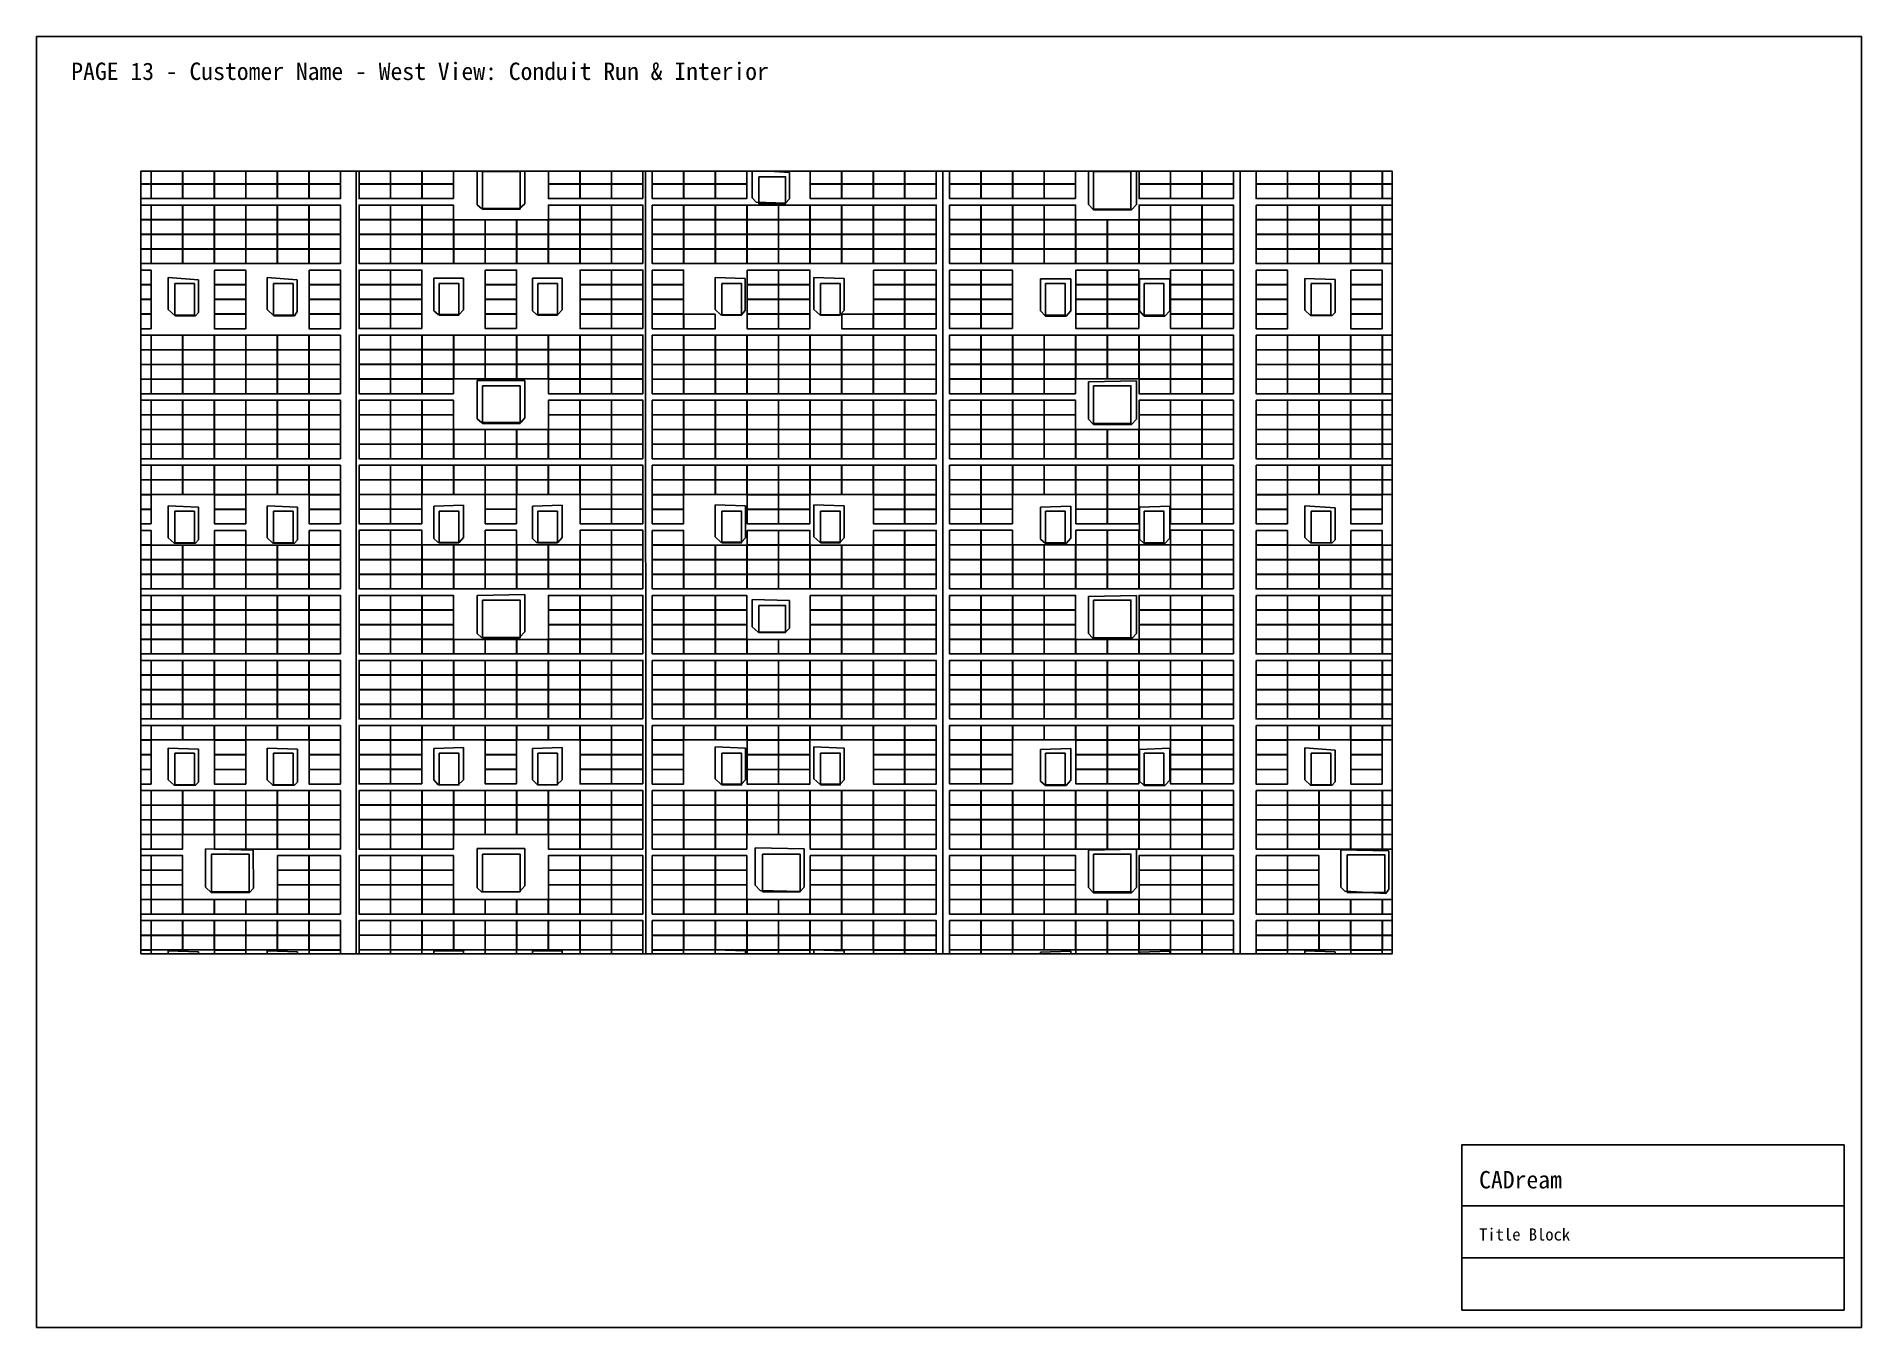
# Paper-space layout 'Layout1' of a CAD drawing. Header units: metres, sheet in millimetres. Extents: x 0 to 420, y 0 to 297.
# The model-space entities are those that its viewports show. They can reach past a viewport. Long polylines and large blocks are cut down to what shows.
import ezdxf

# ---------------------------------------------------------------- set-up
doc = ezdxf.new("R2010")
doc.units = ezdxf.units.M
doc.linetypes.add('DASHED', pattern=[1.524, 1.27, -0.254])
doc.linetypes.add('HIDDEN', pattern=[0.375, 0.25, -0.125])
for name, color, linetype in [('SHEET_BORDER', 8, 'Continuous'), ('SHEET_TEXT', 5, 'Continuous'), ('SHEET_TITLEBLOCK', 7, 'Continuous'), ('SHEET_VIEWPORT_FRAME', 6, 'Continuous'), ('屋脊线', 7, 'ByLayer'), ('组件', 7, 'ByLayer'), ('阴影', 8, 'DASHED'), ('障碍物', 7, 'ByLayer')]:
    doc.layers.add(name, color=color, linetype=linetype)
doc.layers.add('X消防车道', color=6, linetype='HIDDEN', lineweight=18)

psp = doc.layouts.get("Layout1")

# ---------------------------------------------------------------- texts
at = {"layer": 'SHEET_TEXT'}
psp.add_text('PAGE 13 - Customer Name - West View: Conduit Run & Interior', height=4, dxfattribs=at).set_placement((8, 287))

msp = doc.modelspace()

# ---------------------------------------------------------------- blocks, each defined once
blk = doc.blocks.new('CADREAM_TITLEBLOCK_V1')
at = {"layer": 'SHEET_TITLEBLOCK'}
for p, q in [((0, 24), (88, 24)), ((0, 12), (88, 12))]:
    blk.add_line(p, q, dxfattribs=at)
blk.add_lwpolyline([(0, 0), (88, 0), (88, 38), (0, 38)], close=True, dxfattribs=at)
for s, height, p in [('CADream', 4, (4, 28)), ('Title Block', 2.8, (4, 16))]:
    blk.add_text(s, height=height, dxfattribs=at).set_placement(p)
blk = doc.blocks.new('*U6')
at = {"layer": '屋脊线', "color": 30}
for p, q in [((-45396, -129651, 10100), (-45400, 145849, 10100)), ((-23396, -129651, 8900), (-23400, 145849, 8900)), ((-796, -129651, 10100), (-800, 145849, 10100)), ((21804, -129651, 8900), (21800, 145849, 8900))]:
    blk.add_line(p, q, dxfattribs=at)
at = {"flags": 1}
for tag in ['unit_id', 'unit_name']:
    blk.add_attdef(tag, (0, 0), '', height=2.5, dxfattribs=at)
blk = doc.blocks.new('*U98')
at = {"layer": '障碍物', "color": 1}
blk.add_polyline3d([(-59200, -63501, 10), (-57700, -63501, 10), (-57700, -65901, 10), (-59200, -65901, 10)], close=True, dxfattribs=at)
at = {"flags": 1}
for tag in ['height', 'shape']:
    blk.add_attdef(tag, (0, 0), '', height=2.5, dxfattribs=at)
blk = doc.blocks.new('*U99')
at = {"layer": '障碍物', "color": 1}
blk.add_polyline3d([(-51700, -63501, 10), (-50200, -63501, 10), (-50200, -65901, 10), (-51700, -65901, 10)], close=True, dxfattribs=at)
at = {"flags": 1}
for tag in ['height', 'shape']:
    blk.add_attdef(tag, (0, 0), '', height=2.5, dxfattribs=at)
blk = doc.blocks.new('*U100')
at = {"layer": '障碍物', "color": 1}
blk.add_polyline3d([(-59200, -80801, 10), (-57700, -80801, 10), (-57700, -83201, 10), (-59200, -83201, 10)], close=True, dxfattribs=at)
at = {"flags": 1}
for tag in ['height', 'shape']:
    blk.add_attdef(tag, (0, 0), '', height=2.5, dxfattribs=at)
blk = doc.blocks.new('*U101')
at = {"layer": '障碍物', "color": 1}
blk.add_polyline3d([(-51700, -80801, 10), (-50200, -80801, 10), (-50200, -83201, 10), (-51700, -83201, 10)], close=True, dxfattribs=at)
at = {"flags": 1}
for tag in ['height', 'shape']:
    blk.add_attdef(tag, (0, 0), '', height=2.5, dxfattribs=at)
blk = doc.blocks.new('*U102')
at = {"layer": '障碍物', "color": 1}
blk.add_polyline3d([(-59200, -99201, 10), (-57700, -99201, 10), (-57700, -101601, 10), (-59200, -101601, 10)], close=True, dxfattribs=at)
at = {"flags": 1}
for tag in ['height', 'shape']:
    blk.add_attdef(tag, (0, 0), '', height=2.5, dxfattribs=at)
blk = doc.blocks.new('*U103')
at = {"layer": '障碍物', "color": 1}
blk.add_polyline3d([(-51700, -99201, 10), (-50200, -99201, 10), (-50200, -101601, 10), (-51700, -101601, 10)], close=True, dxfattribs=at)
at = {"flags": 1}
for tag in ['height', 'shape']:
    blk.add_attdef(tag, (0, 0), '', height=2.5, dxfattribs=at)
blk = doc.blocks.new('*U104')
at = {"layer": '障碍物', "color": 1}
blk.add_polyline3d([(-59200, -114601, 10), (-57700, -114601, 10), (-57700, -117001, 10), (-59200, -117001, 10)], close=True, dxfattribs=at)
at = {"flags": 1}
for tag in ['height', 'shape']:
    blk.add_attdef(tag, (0, 0), '', height=2.5, dxfattribs=at)
blk = doc.blocks.new('*U105')
at = {"layer": '障碍物', "color": 1}
blk.add_polyline3d([(-51700, -114601, 10), (-50200, -114601, 10), (-50200, -117001, 10), (-51700, -117001, 10)], close=True, dxfattribs=at)
at = {"flags": 1}
for tag in ['height', 'shape']:
    blk.add_attdef(tag, (0, 0), '', height=2.5, dxfattribs=at)
blk = doc.blocks.new('*U106')
at = {"layer": '障碍物', "color": 1}
blk.add_polyline3d([(-56410, -106871, 10), (-53550, -106871, 10), (-53550, -109732, 10), (-56410, -109732, 10)], close=True, dxfattribs=at)
at = {"flags": 1}
for tag in ['height', 'shape']:
    blk.add_attdef(tag, (0, 0), '', height=2.5, dxfattribs=at)
blk = doc.blocks.new('*U133')
at = {"layer": '障碍物', "color": 1}
blk.add_polyline3d([(-39100, -63501, 10), (-37600, -63501, 10), (-37600, -65901, 10), (-39100, -65901, 10)], close=True, dxfattribs=at)
at = {"flags": 1}
for tag in ['height', 'shape']:
    blk.add_attdef(tag, (0, 0), '', height=2.5, dxfattribs=at)
blk = doc.blocks.new('*U134')
at = {"layer": '障碍物', "color": 1}
blk.add_polyline3d([(-31600, -63501, 10), (-30100, -63501, 10), (-30100, -65901, 10), (-31600, -65901, 10)], close=True, dxfattribs=at)
at = {"flags": 1}
for tag in ['height', 'shape']:
    blk.add_attdef(tag, (0, 0), '', height=2.5, dxfattribs=at)
blk = doc.blocks.new('*U135')
at = {"layer": '障碍物', "color": 1}
blk.add_polyline3d([(-39100, -80801, 10), (-37600, -80801, 10), (-37600, -83201, 10), (-39100, -83201, 10)], close=True, dxfattribs=at)
at = {"flags": 1}
for tag in ['height', 'shape']:
    blk.add_attdef(tag, (0, 0), '', height=2.5, dxfattribs=at)
blk = doc.blocks.new('*U136')
at = {"layer": '障碍物', "color": 1}
blk.add_polyline3d([(-31600, -80801, 10), (-30100, -80801, 10), (-30100, -83201, 10), (-31600, -83201, 10)], close=True, dxfattribs=at)
at = {"flags": 1}
for tag in ['height', 'shape']:
    blk.add_attdef(tag, (0, 0), '', height=2.5, dxfattribs=at)
blk = doc.blocks.new('*U137')
at = {"layer": '障碍物', "color": 1}
blk.add_polyline3d([(-39100, -99201, 10), (-37600, -99201, 10), (-37600, -101601, 10), (-39100, -101601, 10)], close=True, dxfattribs=at)
at = {"flags": 1}
for tag in ['height', 'shape']:
    blk.add_attdef(tag, (0, 0), '', height=2.5, dxfattribs=at)
blk = doc.blocks.new('*U138')
at = {"layer": '障碍物', "color": 1}
blk.add_polyline3d([(-31600, -99201, 10), (-30100, -99201, 10), (-30100, -101601, 10), (-31600, -101601, 10)], close=True, dxfattribs=at)
at = {"flags": 1}
for tag in ['height', 'shape']:
    blk.add_attdef(tag, (0, 0), '', height=2.5, dxfattribs=at)
blk = doc.blocks.new('*U139')
at = {"layer": '障碍物', "color": 1}
blk.add_polyline3d([(-39100, -114601, 10), (-37600, -114601, 10), (-37600, -117001, 10), (-39100, -117001, 10)], close=True, dxfattribs=at)
at = {"flags": 1}
for tag in ['height', 'shape']:
    blk.add_attdef(tag, (0, 0), '', height=2.5, dxfattribs=at)
blk = doc.blocks.new('*U140')
at = {"layer": '障碍物', "color": 1}
blk.add_polyline3d([(-31600, -114601, 10), (-30100, -114601, 10), (-30100, -117001, 10), (-31600, -117001, 10)], close=True, dxfattribs=at)
at = {"flags": 1}
for tag in ['height', 'shape']:
    blk.add_attdef(tag, (0, 0), '', height=2.5, dxfattribs=at)
blk = doc.blocks.new('*U151')
at = {"layer": '障碍物', "color": 1}
blk.add_polyline3d([(-35810, -54981, 10), (-32950, -54981, 10), (-32950, -57842, 10), (-35810, -57842, 10)], close=True, dxfattribs=at)
at = {"flags": 1}
for tag in ['height', 'shape']:
    blk.add_attdef(tag, (0, 0), '', height=2.5, dxfattribs=at)
blk = doc.blocks.new('*U152')
at = {"layer": '障碍物', "color": 1}
blk.add_polyline3d([(-35810, -71271, 10), (-32950, -71271, 10), (-32950, -74132, 10), (-35810, -74132, 10)], close=True, dxfattribs=at)
at = {"flags": 1}
for tag in ['height', 'shape']:
    blk.add_attdef(tag, (0, 0), '', height=2.5, dxfattribs=at)
blk = doc.blocks.new('*U153')
at = {"layer": '障碍物', "color": 1}
blk.add_polyline3d([(-35810, -87561, 10), (-32950, -87561, 10), (-32950, -90422, 10), (-35810, -90422, 10)], close=True, dxfattribs=at)
at = {"flags": 1}
for tag in ['height', 'shape']:
    blk.add_attdef(tag, (0, 0), '', height=2.5, dxfattribs=at)
blk = doc.blocks.new('*U154')
at = {"layer": '障碍物', "color": 1}
blk.add_polyline3d([(-35810, -106871, 10), (-32950, -106871, 10), (-32950, -109732, 10), (-35810, -109732, 10)], close=True, dxfattribs=at)
at = {"flags": 1}
for tag in ['height', 'shape']:
    blk.add_attdef(tag, (0, 0), '', height=2.5, dxfattribs=at)
blk = doc.blocks.new('*U204')
at = {"layer": '障碍物', "color": 1}
blk.add_polyline3d([(-17600, -63501, 10), (-16100, -63501, 10), (-16100, -65901, 10), (-17600, -65901, 10)], close=True, dxfattribs=at)
at = {"flags": 1}
for tag in ['height', 'shape']:
    blk.add_attdef(tag, (0, 0), '', height=2.5, dxfattribs=at)
blk = doc.blocks.new('*U205')
at = {"layer": '障碍物', "color": 1}
blk.add_polyline3d([(-10100, -63501, 10), (-8600, -63501, 10), (-8600, -65901, 10), (-10100, -65901, 10)], close=True, dxfattribs=at)
at = {"flags": 1}
for tag in ['height', 'shape']:
    blk.add_attdef(tag, (0, 0), '', height=2.5, dxfattribs=at)
blk = doc.blocks.new('*U206')
at = {"layer": '障碍物', "color": 1}
blk.add_polyline3d([(7000, -63501, 10), (8500, -63501, 10), (8500, -65901, 10), (7000, -65901, 10)], close=True, dxfattribs=at)
at = {"flags": 1}
for tag in ['height', 'shape']:
    blk.add_attdef(tag, (0, 0), '', height=2.5, dxfattribs=at)
blk = doc.blocks.new('*U207')
at = {"layer": '障碍物', "color": 1}
blk.add_polyline3d([(14500, -63501, 10), (16000, -63501, 10), (16000, -65901, 10), (14500, -65901, 10)], close=True, dxfattribs=at)
at = {"flags": 1}
for tag in ['height', 'shape']:
    blk.add_attdef(tag, (0, 0), '', height=2.5, dxfattribs=at)
blk = doc.blocks.new('*U208')
at = {"layer": '障碍物', "color": 1}
blk.add_polyline3d([(-17600, -80801, 10), (-16100, -80801, 10), (-16100, -83201, 10), (-17600, -83201, 10)], close=True, dxfattribs=at)
at = {"flags": 1}
for tag in ['height', 'shape']:
    blk.add_attdef(tag, (0, 0), '', height=2.5, dxfattribs=at)
blk = doc.blocks.new('*U209')
at = {"layer": '障碍物', "color": 1}
blk.add_polyline3d([(-10100, -80801, 10), (-8600, -80801, 10), (-8600, -83201, 10), (-10100, -83201, 10)], close=True, dxfattribs=at)
at = {"flags": 1}
for tag in ['height', 'shape']:
    blk.add_attdef(tag, (0, 0), '', height=2.5, dxfattribs=at)
blk = doc.blocks.new('*U210')
at = {"layer": '障碍物', "color": 1}
blk.add_polyline3d([(7000, -80801, 10), (8500, -80801, 10), (8500, -83201, 10), (7000, -83201, 10)], close=True, dxfattribs=at)
at = {"flags": 1}
for tag in ['height', 'shape']:
    blk.add_attdef(tag, (0, 0), '', height=2.5, dxfattribs=at)
blk = doc.blocks.new('*U211')
at = {"layer": '障碍物', "color": 1}
blk.add_polyline3d([(14500, -80801, 10), (16000, -80801, 10), (16000, -83201, 10), (14500, -83201, 10)], close=True, dxfattribs=at)
at = {"flags": 1}
for tag in ['height', 'shape']:
    blk.add_attdef(tag, (0, 0), '', height=2.5, dxfattribs=at)
blk = doc.blocks.new('*U212')
at = {"layer": '障碍物', "color": 1}
blk.add_polyline3d([(-17600, -99201, 10), (-16100, -99201, 10), (-16100, -101601, 10), (-17600, -101601, 10)], close=True, dxfattribs=at)
at = {"flags": 1}
for tag in ['height', 'shape']:
    blk.add_attdef(tag, (0, 0), '', height=2.5, dxfattribs=at)
blk = doc.blocks.new('*U213')
at = {"layer": '障碍物', "color": 1}
blk.add_polyline3d([(-10100, -99201, 10), (-8600, -99201, 10), (-8600, -101601, 10), (-10100, -101601, 10)], close=True, dxfattribs=at)
at = {"flags": 1}
for tag in ['height', 'shape']:
    blk.add_attdef(tag, (0, 0), '', height=2.5, dxfattribs=at)
blk = doc.blocks.new('*U214')
at = {"layer": '障碍物', "color": 1}
blk.add_polyline3d([(7000, -99201, 10), (8500, -99201, 10), (8500, -101601, 10), (7000, -101601, 10)], close=True, dxfattribs=at)
at = {"flags": 1}
for tag in ['height', 'shape']:
    blk.add_attdef(tag, (0, 0), '', height=2.5, dxfattribs=at)
blk = doc.blocks.new('*U215')
at = {"layer": '障碍物', "color": 1}
blk.add_polyline3d([(14500, -99201, 10), (16000, -99201, 10), (16000, -101601, 10), (14500, -101601, 10)], close=True, dxfattribs=at)
at = {"flags": 1}
for tag in ['height', 'shape']:
    blk.add_attdef(tag, (0, 0), '', height=2.5, dxfattribs=at)
blk = doc.blocks.new('*U216')
at = {"layer": '障碍物', "color": 1}
blk.add_polyline3d([(-17600, -114601, 10), (-16100, -114601, 10), (-16100, -117001, 10), (-17600, -117001, 10)], close=True, dxfattribs=at)
at = {"flags": 1}
for tag in ['height', 'shape']:
    blk.add_attdef(tag, (0, 0), '', height=2.5, dxfattribs=at)
blk = doc.blocks.new('*U217')
at = {"layer": '障碍物', "color": 1}
blk.add_polyline3d([(-10100, -114601, 10), (-8600, -114601, 10), (-8600, -117001, 10), (-10100, -117001, 10)], close=True, dxfattribs=at)
at = {"flags": 1}
for tag in ['height', 'shape']:
    blk.add_attdef(tag, (0, 0), '', height=2.5, dxfattribs=at)
blk = doc.blocks.new('*U218')
at = {"layer": '障碍物', "color": 1}
blk.add_polyline3d([(7000, -114601, 10), (8500, -114601, 10), (8500, -117001, 10), (7000, -117001, 10)], close=True, dxfattribs=at)
at = {"flags": 1}
for tag in ['height', 'shape']:
    blk.add_attdef(tag, (0, 0), '', height=2.5, dxfattribs=at)
blk = doc.blocks.new('*U219')
at = {"layer": '障碍物', "color": 1}
blk.add_polyline3d([(14500, -114601, 10), (16000, -114601, 10), (16000, -117001, 10), (14500, -117001, 10)], close=True, dxfattribs=at)
at = {"flags": 1}
for tag in ['height', 'shape']:
    blk.add_attdef(tag, (0, 0), '', height=2.5, dxfattribs=at)
blk = doc.blocks.new('*U227')
at = {"layer": '障碍物', "color": 1}
blk.add_polyline3d([(-14801, -55390, 10), (-12758, -55390, 10), (-12758, -57433, 10), (-14801, -57433, 10)], close=True, dxfattribs=at)
at = {"flags": 1}
for tag in ['height', 'shape']:
    blk.add_attdef(tag, (0, 0), '', height=2.5, dxfattribs=at)
blk = doc.blocks.new('*U228')
at = {"layer": '障碍物', "color": 1}
blk.add_polyline3d([(-14801, -87970, 10), (-12758, -87970, 10), (-12758, -90013, 10), (-14801, -90013, 10)], close=True, dxfattribs=at)
at = {"flags": 1}
for tag in ['height', 'shape']:
    blk.add_attdef(tag, (0, 0), '', height=2.5, dxfattribs=at)
blk = doc.blocks.new('*U229')
at = {"layer": '障碍物', "color": 1}
blk.add_polyline3d([(-14510, -106871, 10), (-11650, -106871, 10), (-11650, -109732, 10), (-14510, -109732, 10)], close=True, dxfattribs=at)
at = {"flags": 1}
for tag in ['height', 'shape']:
    blk.add_attdef(tag, (0, 0), '', height=2.5, dxfattribs=at)
blk = doc.blocks.new('*U240')
at = {"layer": '障碍物', "color": 1}
blk.add_polyline3d([(10640, -54978, 10), (13500, -54978, 10), (13500, -57839, 10), (10640, -57839, 10)], close=True, dxfattribs=at)
at = {"flags": 1}
for tag in ['height', 'shape']:
    blk.add_attdef(tag, (0, 0), '', height=2.5, dxfattribs=at)
blk = doc.blocks.new('*U241')
at = {"layer": '障碍物', "color": 1}
blk.add_polyline3d([(10640, -71268, 10), (13500, -71268, 10), (13500, -74129, 10), (10640, -74129, 10)], close=True, dxfattribs=at)
at = {"flags": 1}
for tag in ['height', 'shape']:
    blk.add_attdef(tag, (0, 0), '', height=2.5, dxfattribs=at)
blk = doc.blocks.new('*U242')
at = {"layer": '障碍物', "color": 1}
blk.add_polyline3d([(10640, -87558, 10), (13500, -87558, 10), (13500, -90419, 10), (10640, -90419, 10)], close=True, dxfattribs=at)
at = {"flags": 1}
for tag in ['height', 'shape']:
    blk.add_attdef(tag, (0, 0), '', height=2.5, dxfattribs=at)
blk = doc.blocks.new('*U243')
at = {"layer": '障碍物', "color": 1}
blk.add_polyline3d([(10640, -106868, 10), (13500, -106868, 10), (13500, -109729, 10), (10640, -109729, 10)], close=True, dxfattribs=at)
at = {"flags": 1}
for tag in ['height', 'shape']:
    blk.add_attdef(tag, (0, 0), '', height=2.5, dxfattribs=at)
blk = doc.blocks.new('*U270')
at = {"layer": '障碍物', "color": 1}
blk.add_polyline3d([(27200, -63501, 10), (28700, -63501, 10), (28700, -65901, 10), (27200, -65901, 10)], close=True, dxfattribs=at)
at = {"flags": 1}
for tag in ['height', 'shape']:
    blk.add_attdef(tag, (0, 0), '', height=2.5, dxfattribs=at)
blk = doc.blocks.new('*U272')
at = {"layer": '障碍物', "color": 1}
blk.add_polyline3d([(27200, -80801, 10), (28700, -80801, 10), (28700, -83201, 10), (27200, -83201, 10)], close=True, dxfattribs=at)
at = {"flags": 1}
for tag in ['height', 'shape']:
    blk.add_attdef(tag, (0, 0), '', height=2.5, dxfattribs=at)
blk = doc.blocks.new('*U274')
at = {"layer": '障碍物', "color": 1}
blk.add_polyline3d([(27200, -99201, 10), (28700, -99201, 10), (28700, -101601, 10), (27200, -101601, 10)], close=True, dxfattribs=at)
at = {"flags": 1}
for tag in ['height', 'shape']:
    blk.add_attdef(tag, (0, 0), '', height=2.5, dxfattribs=at)
blk = doc.blocks.new('*U276')
at = {"layer": '障碍物', "color": 1}
blk.add_polyline3d([(27200, -114601, 10), (28700, -114601, 10), (28700, -117001, 10), (27200, -117001, 10)], close=True, dxfattribs=at)
at = {"flags": 1}
for tag in ['height', 'shape']:
    blk.add_attdef(tag, (0, 0), '', height=2.5, dxfattribs=at)
blk = doc.blocks.new('*U285')
at = {"layer": '障碍物', "color": 1}
blk.add_polyline3d([(29941, -106921, 10), (32802, -106921, 10), (32802, -109782, 10), (29941, -109782, 10)], close=True, dxfattribs=at)
at = {"flags": 1}
for tag in ['height', 'shape']:
    blk.add_attdef(tag, (0, 0), '', height=2.5, dxfattribs=at)
blk = doc.blocks.new('*U17')
at = {"layer": '组件', "color": 0}
blk.add_polyline3d([(0, 0, 0), (0, -110, 0), (238, -110, 15), (238, 0, 15)], close=True, dxfattribs=at)
at = {"flags": 1}
for tag in ['silicon-material', 'panel-length', 'panel-width', 'panel-height', 'mounting-hole-spacing1', 'mounting-hole-spacing2', 'userid', 'module-material', 'theme', 'name', 'vmpo', 'voco', 'pmax', 'company-name', 'note', 'id', 'impo', 'isco']:
    blk.add_attdef(tag, (0, 0), '', height=2.5, dxfattribs=at)
blk = doc.blocks.new('*U15')
at = {"layer": '组件', "color": 0}
blk.add_polyline3d([(0, 0, 0), (0, 110, 0), (-238, 110, 13), (-238, 0, 13)], close=True, dxfattribs=at)
at = {"flags": 1}
for tag in ['silicon-material', 'panel-length', 'panel-width', 'panel-height', 'mounting-hole-spacing1', 'mounting-hole-spacing2', 'userid', 'module-material', 'theme', 'name', 'vmpo', 'voco', 'pmax', 'company-name', 'note', 'id', 'impo', 'isco']:
    blk.add_attdef(tag, (0, 0), '', height=2.5, dxfattribs=at)
blk = doc.blocks.new('*U13')
at = {"layer": '组件', "color": 0}
blk.add_polyline3d([(0, 0, 0), (0, -110, 0), (238, -110, 13), (238, 0, 13)], close=True, dxfattribs=at)
at = {"flags": 1}
for tag in ['silicon-material', 'panel-length', 'panel-width', 'panel-height', 'mounting-hole-spacing1', 'mounting-hole-spacing2', 'userid', 'module-material', 'theme', 'name', 'vmpo', 'voco', 'pmax', 'company-name', 'note', 'id', 'impo', 'isco']:
    blk.add_attdef(tag, (0, 0), '', height=2.5, dxfattribs=at)
blk = doc.blocks.new('*U11')
at = {"layer": '组件', "color": 0}
blk.add_polyline3d([(0, 0, 0), (0, 110, 0), (-238, 110, 13), (-238, 0, 13)], close=True, dxfattribs=at)
at = {"flags": 1}
for tag in ['silicon-material', 'panel-length', 'panel-width', 'panel-height', 'mounting-hole-spacing1', 'mounting-hole-spacing2', 'userid', 'module-material', 'theme', 'name', 'vmpo', 'voco', 'pmax', 'company-name', 'note', 'id', 'impo', 'isco']:
    blk.add_attdef(tag, (0, 0), '', height=2.5, dxfattribs=at)
blk = doc.blocks.new('*U9')
at = {"layer": '组件', "color": 0}
blk.add_polyline3d([(0, 0, 0), (0, -110, 0), (238, -110, 15), (238, 0, 15)], close=True, dxfattribs=at)
at = {"flags": 1}
for tag in ['silicon-material', 'panel-length', 'panel-width', 'panel-height', 'mounting-hole-spacing1', 'mounting-hole-spacing2', 'userid', 'module-material', 'theme', 'name', 'vmpo', 'voco', 'pmax', 'company-name', 'note', 'id', 'impo', 'isco']:
    blk.add_attdef(tag, (0, 0), '', height=2.5, dxfattribs=at)

# ---------------------------------------------------------------- hatches: boundary and pattern name
at = {"layer": 'X消防车道'}
h = msp.add_hatch(dxfattribs=at)
h.set_pattern_fill('DOTS', color=8, scale=1000, angle=-31.48784)
h.set_pattern_definition([(328.51216202, (-1970228605.7, -2547630934.4), (1506.0502845, 939.1527315), [0, -1587.5])])
h.paths.add_polyline_path([(-93210, -143670, 0.3886963), (-80261, -155529), (-29868, -155529, 0.0729934), (-27282, -155149), (-24813, -154408, -0.0729934), (-22226, -154029), (83400, -154029, -0.4142154), (92400, -163029), (92400, -173022), (96400, -173176), (96400, -163029, 0.4142203), (83400, -150029), (-22813, -150029, 0.0729934), (-25400, -150408), (-27869, -151149, -0.0729934), (-30455, -151529), (-80261, -151529, -0.3886977), (-89226, -143319), (-114667, 145381, -0.4401983), (-105702, 155171), (86000, 155171, -0.414211), (95000, 146171, -0.1414481), (97000, 153099, 0.2576704), (86000, 159171), (-105702, 159171, 0.4401961), (-118651, 145030)])

# ---------------------------------------------------------------- linework, layer by layer
at = {"layer": '屋脊线', "color": 2, "elevation": 10100}
for points in [[(-45400, 145849), (-45396, -129651)], [(-800, 145849), (-796, -129651)]]:
    msp.add_lwpolyline(points, dxfattribs=at)
at = {"layer": '屋脊线', "color": 30, "elevation": 8900}
for points in [[(-23400, 145849), (-23396, -129651)], [(21800, 145849), (21804, -129651)]]:
    msp.add_lwpolyline(points, dxfattribs=at)
at = {"layer": '阴影', "linetype": 'DASHED'}
for points in [[(-32978, -57807, 9424), (-35879, -57807, 9582), (-36202, -57509, 9599), (-36202, -54599, 9599), (-32575, -54525, 9402), (-32575, -57434, 9402), (-32978, -57807, 9424)], [(-12472, -57071, 9481), (-12472, -55053, 9481), (-15298, -54892, 9331), (-15298, -56991, 9331), (-15001, -57314, 9347), (-12770, -57394, 9465), (-12472, -57071, 9481)], [(10276, -54672, 9513), (10276, -57497, 9513), (10648, -57901, 9493), (13548, -57901, 9339), (13920, -57497, 9320), (13920, -54591, 9320), (10276, -54672, 9513)], [(-59696, -63049, 9207), (-57391, -63210, 9351), (-57391, -65712, 9351), (-57614, -65955, 9337), (-59176, -65955, 9240), (-59696, -65470, 9207), (-59696, -63049, 9207)], [(-52185, -63049, 9677), (-49880, -63210, 9821), (-49880, -65632, 9821), (-50103, -65954, 9807), (-51664, -65954, 9709), (-52185, -65470, 9677), (-52185, -63049, 9677)], [(-37571, -65864, 9674), (-39183, -65864, 9762), (-39505, -65565, 9780), (-39505, -63104, 9780), (-37249, -63104, 9657), (-37249, -65491, 9657), (-37571, -65864, 9674)], [(-30077, -65864, 9265), (-31689, -65864, 9353), (-32011, -65565, 9371), (-32011, -63103, 9371), (-29755, -63103, 9248), (-29755, -65491, 9248), (-30077, -65864, 9265)], [(-15819, -65547, 9303), (-15819, -63125, 9303), (-18124, -63045, 9181), (-18124, -65466, 9181), (-17678, -65870, 9205), (-16116, -65870, 9288), (-15819, -65547, 9303)], [(-8307, -65547, 9702), (-8307, -63125, 9702), (-10613, -63045, 9580), (-10613, -65466, 9580), (-10166, -65870, 9603), (-8605, -65870, 9686), (-8307, -65547, 9702)], [(6632, -63148, 9707), (8937, -63148, 9584), (8937, -65569, 9584), (8565, -65973, 9604), (7004, -65973, 9687), (6632, -65569, 9707), (6632, -63148, 9707)], [(14143, -63148, 9308), (16449, -63148, 9185), (16449, -65569, 9185), (16077, -65973, 9205), (14515, -65973, 9288), (14143, -65569, 9308), (14143, -63148, 9308)], [(26712, -63114, 9208), (29018, -63195, 9352), (29018, -65697, 9352), (28795, -65939, 9338), (27159, -65939, 9236), (26712, -65536, 9208), (26712, -63114, 9208)], [(-32897, -74069, 9419), (-35879, -74070, 9582), (-36201, -73771, 9599), (-36201, -70862, 9599), (-32575, -70862, 9402), (-32575, -73696, 9402), (-32897, -74069, 9419)], [(10276, -70977, 9513), (10276, -73803, 9513), (10648, -74206, 9493), (13548, -74206, 9339), (13920, -73802, 9320), (13920, -70897, 9320), (10276, -70977, 9513)], [(-59696, -80403, 9207), (-57391, -80484, 9351), (-57391, -82986, 9351), (-57614, -83228, 9337), (-59250, -83228, 9235), (-59696, -82825, 9207), (-59696, -80403, 9207)], [(-52185, -80403, 9677), (-49879, -80484, 9821), (-49879, -82986, 9821), (-50102, -83228, 9807), (-51739, -83228, 9705), (-52185, -82825, 9677), (-52185, -80403, 9677)], [(-37571, -83171, 9674), (-39183, -83171, 9762), (-39505, -82872, 9780), (-39505, -80411, 9780), (-37249, -80336, 9657), (-37249, -82798, 9657), (-37571, -83171, 9674)], [(-30077, -83170, 9265), (-31689, -83171, 9353), (-32011, -82872, 9371), (-32011, -80410, 9371), (-29755, -80336, 9248), (-29755, -82797, 9248), (-30077, -83170, 9265)], [(-15818, -82821, 9303), (-15818, -80399, 9303), (-18124, -80319, 9181), (-18124, -82740, 9181), (-17678, -83144, 9205), (-16116, -83144, 9288), (-15818, -82821, 9303)], [(-8307, -82821, 9702), (-8307, -80399, 9702), (-10612, -80318, 9580), (-10612, -82740, 9580), (-10166, -83144, 9603), (-8604, -83144, 9686), (-8307, -82821, 9702)], [(6632, -80502, 9707), (6632, -82924, 9707), (7004, -83247, 9687), (8566, -83247, 9604), (8937, -82843, 9584), (8937, -80422, 9584), (6632, -80502, 9707)], [(14143, -80502, 9308), (14143, -82924, 9308), (14515, -83247, 9288), (16077, -83247, 9205), (16449, -82843, 9185), (16449, -80421, 9185), (14143, -80502, 9308)], [(26713, -80388, 9208), (29018, -80549, 9352), (29018, -82971, 9352), (28795, -83213, 9338), (27159, -83213, 9236), (26713, -82809, 9208), (26713, -80388, 9208)], [(-32978, -90407, 9424), (-35879, -90407, 9582), (-36201, -90108, 9599), (-36201, -87199, 9599), (-32575, -87124, 9402), (-32575, -89959, 9402), (-32978, -90407, 9424)], [(10276, -87283, 9513), (10276, -90108, 9513), (10574, -90431, 9497), (13623, -90431, 9335), (13920, -90108, 9320), (13920, -87202, 9320), (10276, -87283, 9513)], [(-12472, -89682, 9481), (-12472, -87583, 9481), (-15298, -87503, 9331), (-15298, -89601, 9331), (-14852, -90005, 9355), (-12769, -90005, 9465), (-12472, -89682, 9481)], [(-59696, -98807, 9207), (-57390, -98888, 9351), (-57390, -101390, 9351), (-57613, -101632, 9337), (-59249, -101632, 9235), (-59696, -101229, 9207), (-59696, -98807, 9207)], [(-52184, -98807, 9677), (-49879, -98888, 9821), (-49879, -101390, 9821), (-50102, -101632, 9807), (-51738, -101632, 9705), (-52184, -101229, 9677), (-52184, -98807, 9677)], [(-37651, -101597, 9679), (-39182, -101597, 9762), (-39505, -101224, 9780), (-39505, -98837, 9780), (-37248, -98762, 9657), (-37248, -101224, 9657), (-37651, -101597, 9679)], [(-30157, -101596, 9270), (-31608, -101596, 9349), (-32011, -101223, 9371), (-32011, -98836, 9371), (-29754, -98762, 9248), (-29754, -101223, 9248), (-30157, -101596, 9270)], [(-15818, -101225, 9303), (-15818, -98803, 9303), (-18124, -98723, 9181), (-18124, -101144, 9181), (-17677, -101548, 9205), (-16116, -101548, 9288), (-15818, -101225, 9303)], [(-8307, -101225, 9702), (-8307, -98803, 9702), (-10612, -98722, 9580), (-10612, -101144, 9580), (-10166, -101548, 9603), (-8604, -101548, 9686), (-8307, -101225, 9702)], [(6632, -98906, 9707), (6632, -101328, 9707), (7004, -101651, 9687), (8566, -101651, 9604), (8938, -101247, 9584), (8938, -98826, 9584), (6632, -98906, 9707)], [(14144, -98906, 9308), (14144, -101328, 9308), (14516, -101651, 9288), (16077, -101651, 9205), (16449, -101247, 9185), (16449, -98825, 9185), (14144, -98906, 9308)], [(26713, -98792, 9208), (29018, -98953, 9352), (29018, -101375, 9352), (28795, -101617, 9338), (27159, -101617, 9236), (26713, -101213, 9208), (26713, -98792, 9208)], [(-56870, -106476, 9384), (-53226, -106556, 9612), (-53225, -109462, 9612), (-53523, -109785, 9593), (-56423, -109785, 9412), (-56870, -109381, 9384), (-56870, -106476, 9384)], [(-32977, -109728, 9424), (-35878, -109728, 9582), (-36201, -109429, 9599), (-36201, -106446, 9599), (-32575, -106445, 9402), (-32575, -109280, 9402), (-32977, -109728, 9424)], [(-11356, -109377, 9540), (-11356, -106471, 9540), (-15074, -106391, 9343), (-15074, -109216, 9343), (-14702, -109620, 9363), (-11653, -109700, 9525), (-11356, -109377, 9540)], [(10277, -106575, 9513), (10277, -109400, 9513), (10648, -109803, 9493), (13549, -109803, 9339), (13921, -109400, 9320), (13921, -106494, 9320), (10277, -106575, 9513)], [(29465, -106541, 9380), (33109, -106622, 9608), (33109, -109527, 9608), (32886, -109850, 9594), (29762, -109689, 9398), (29465, -109366, 9380), (29465, -106541, 9380)], [(-59696, -114225, 9207), (-57390, -114305, 9351), (-57390, -116808, 9351), (-57613, -117050, 9337), (-59175, -117050, 9240), (-59695, -116566, 9207), (-59696, -114225, 9207)], [(-52184, -114225, 9677), (-49879, -114305, 9821), (-49879, -116727, 9821), (-50102, -117050, 9807), (-51664, -117050, 9709), (-52184, -116646, 9677), (-52184, -114225, 9677)], [(-37570, -116964, 9674), (-39182, -116964, 9762), (-39504, -116666, 9780), (-39504, -114204, 9780), (-37248, -114204, 9657), (-37248, -116591, 9657), (-37570, -116964, 9674)], [(-30076, -116964, 9265), (-31688, -116964, 9353), (-32010, -116665, 9371), (-32010, -114204, 9371), (-29754, -114204, 9248), (-29754, -116591, 9248), (-30076, -116964, 9265)], [(-15818, -116642, 9303), (-15818, -114221, 9303), (-18123, -114140, 9181), (-18123, -116561, 9181), (-17677, -116965, 9205), (-16115, -116965, 9288), (-15818, -116642, 9303)], [(-8306, -116642, 9702), (-8306, -114220, 9702), (-10612, -114140, 9580), (-10612, -116561, 9580), (-10166, -116965, 9603), (-8604, -116965, 9686), (-8306, -116642, 9702)], [(6632, -114324, 9707), (6632, -116665, 9707), (7004, -117068, 9687), (8566, -117068, 9604), (8938, -116664, 9584), (8938, -114243, 9584), (6632, -114324, 9707)], [(14144, -114324, 9308), (14144, -116745, 9308), (14516, -117068, 9288), (16078, -117068, 9205), (16450, -116664, 9185), (16449, -114243, 9185), (14144, -114324, 9308)], [(26713, -114209, 9208), (29019, -114290, 9352), (29019, -116792, 9352), (28796, -117034, 9338), (27159, -117034, 9236), (26713, -116631, 9208), (26713, -114209, 9208)]]:
    msp.add_polyline3d(points, close=True, dxfattribs=at)
at = {"layer": '障碍物', "elevation": 10300}
for points in [[(-35810, -54981), (-32950, -54981), (-32950, -57842), (-35810, -57842)], [(-14801, -55390), (-12758, -55390), (-12758, -57433), (-14801, -57433)], [(10640, -54978), (13500, -54978), (13500, -57839), (10640, -57839)], [(-35810, -71271), (-32950, -71271), (-32950, -74132), (-35810, -74132)], [(10640, -71268), (13500, -71268), (13500, -74129), (10640, -74129)], [(-35810, -87561), (-32950, -87561), (-32950, -90422), (-35810, -90422)], [(-14801, -87970), (-12758, -87970), (-12758, -90013), (-14801, -90013)], [(10640, -87558), (13500, -87558), (13500, -90419), (10640, -90419)], [(-56410, -106871), (-53550, -106871), (-53550, -109732), (-56410, -109732)], [(-35810, -106871), (-32950, -106871), (-32950, -109732), (-35810, -109732)], [(-14510, -106871), (-11650, -106871), (-11650, -109732), (-14510, -109732)], [(10640, -106868), (13500, -106868), (13500, -109729), (10640, -109729)], [(29941, -106921), (32802, -106921), (32802, -109782), (29941, -109782)]]:
    msp.add_lwpolyline(points, close=True, dxfattribs=at)
at = {"layer": '障碍物', "color": 4, "elevation": 10300}
for points in [[(-59200, -63501), (-57700, -63501), (-57700, -65901), (-59200, -65901)], [(-51700, -63501), (-50200, -63501), (-50200, -65901), (-51700, -65901)], [(-39100, -63501), (-37600, -63501), (-37600, -65901), (-39100, -65901)], [(-31600, -63501), (-30100, -63501), (-30100, -65901), (-31600, -65901)], [(-17600, -63501), (-16100, -63501), (-16100, -65901), (-17600, -65901)], [(-10100, -63501), (-8600, -63501), (-8600, -65901), (-10100, -65901)], [(7000, -63501), (8500, -63501), (8500, -65901), (7000, -65901)], [(14500, -63501), (16000, -63501), (16000, -65901), (14500, -65901)], [(27200, -63501), (28700, -63501), (28700, -65901), (27200, -65901)], [(-59200, -80801), (-57700, -80801), (-57700, -83201), (-59200, -83201)], [(-51700, -80801), (-50200, -80801), (-50200, -83201), (-51700, -83201)], [(-39100, -80801), (-37600, -80801), (-37600, -83201), (-39100, -83201)], [(-31600, -80801), (-30100, -80801), (-30100, -83201), (-31600, -83201)], [(-17600, -80801), (-16100, -80801), (-16100, -83201), (-17600, -83201)], [(-10100, -80801), (-8600, -80801), (-8600, -83201), (-10100, -83201)], [(7000, -80801), (8500, -80801), (8500, -83201), (7000, -83201)], [(14500, -80801), (16000, -80801), (16000, -83201), (14500, -83201)], [(27200, -80801), (28700, -80801), (28700, -83201), (27200, -83201)], [(-59200, -99201), (-57700, -99201), (-57700, -101601), (-59200, -101601)], [(-51700, -99201), (-50200, -99201), (-50200, -101601), (-51700, -101601)], [(-39100, -99201), (-37600, -99201), (-37600, -101601), (-39100, -101601)], [(-31600, -99201), (-30100, -99201), (-30100, -101601), (-31600, -101601)], [(-17600, -99201), (-16100, -99201), (-16100, -101601), (-17600, -101601)], [(-10100, -99201), (-8600, -99201), (-8600, -101601), (-10100, -101601)], [(7000, -99201), (8500, -99201), (8500, -101601), (7000, -101601)], [(14500, -99201), (16000, -99201), (16000, -101601), (14500, -101601)], [(27200, -99201), (28700, -99201), (28700, -101601), (27200, -101601)], [(-59200, -114601), (-57700, -114601), (-57700, -117001), (-59200, -117001)], [(-51700, -114601), (-50200, -114601), (-50200, -117001), (-51700, -117001)], [(-39100, -114601), (-37600, -114601), (-37600, -117001), (-39100, -117001)], [(-31600, -114601), (-30100, -114601), (-30100, -117001), (-31600, -117001)], [(-17600, -114601), (-16100, -114601), (-16100, -117001), (-17600, -117001)], [(-10100, -114601), (-8600, -114601), (-8600, -117001), (-10100, -117001)], [(7000, -114601), (8500, -114601), (8500, -117001), (7000, -117001)], [(14500, -114601), (16000, -114601), (16000, -117001), (14500, -117001)], [(27200, -114601), (28700, -114601), (28700, -117001), (27200, -117001)]]:
    msp.add_lwpolyline(points, close=True, dxfattribs=at)

# ---------------------------------------------------------------- block references
at = {"layer": '屋脊线'}
msp.add_blockref('*U6', (0, 0), dxfattribs=at)
at = {"layer": '组件', "color": 5, "xscale": 10, "yscale": 10, "zscale": 10}
for name, p in [('*U9', (-63385, -53711, 9076)), ('*U9', (-60986, -53711, 9226)), ('*U9', (-58587, -53711, 9376)), ('*U9', (-56187, -53711, 9526)), ('*U9', (-53788, -53711, 9676)), ('*U9', (-51389, -53711, 9826)), ('*U9', (-48989, -53711, 9975)), ('*U11', (-42809, -54807, 10059)), ('*U11', (-40409, -54807, 9928)), ('*U11', (-38008, -54807, 9797)), ('*U11', (-28406, -54807, 9273)), ('*U11', (-26006, -54807, 9142)), ('*U11', (-23606, -54807, 9011)), ('*U13', (-22890, -53711, 9027)), ('*U13', (-20490, -53711, 9154)), ('*U13', (-18089, -53711, 9282)), ('*U13', (-15689, -53711, 9409)), ('*U13', (-13288, -53711, 9537)), ('*U13', (-10887, -53711, 9664)), ('*U13', (-8487, -53711, 9792)), ('*U13', (-6086, -53711, 9919)), ('*U13', (-3685, -53711, 10047)), ('*U15', (2090, -54807, 10047)), ('*U15', (4491, -54807, 9919)), ('*U15', (6891, -54807, 9792)), ('*U15', (9292, -54807, 9664)), ('*U15', (16494, -54807, 9282)), ('*U15', (18895, -54807, 9154)), ('*U15', (21295, -54807, 9027)), ('*U17', (23015, -53711, 9076)), ('*U17', (25414, -53711, 9226)), ('*U17', (27813, -53711, 9376)), ('*U17', (30213, -53711, 9526)), ('*U17', (32612, -53711, 9676)), ('*U9', (-63385, -54827, 9076)), ('*U9', (-60986, -54827, 9226)), ('*U9', (-58587, -54827, 9376)), ('*U9', (-56187, -54827, 9526)), ('*U9', (-53788, -54827, 9676)), ('*U9', (-51389, -54827, 9826)), ('*U9', (-48989, -54827, 9975)), ('*U11', (-42809, -55923, 10059)), ('*U11', (-40409, -55923, 9928)), ('*U11', (-38008, -55923, 9797)), ('*U11', (-28406, -55923, 9273)), ('*U11', (-26006, -55923, 9142)), ('*U11', (-23606, -55923, 9011)), ('*U13', (-22890, -54827, 9027)), ('*U13', (-20490, -54827, 9154)), ('*U13', (-18089, -54827, 9282)), ('*U13', (-10887, -54827, 9664)), ('*U13', (-8487, -54827, 9792)), ('*U13', (-6086, -54827, 9919)), ('*U13', (-3685, -54827, 10047)), ('*U15', (2090, -55923, 10047)), ('*U15', (4491, -55923, 9919)), ('*U15', (6891, -55923, 9792)), ('*U15', (9292, -55923, 9664)), ('*U15', (16494, -55923, 9282)), ('*U15', (18895, -55923, 9154)), ('*U15', (21295, -55923, 9027)), ('*U17', (23015, -54827, 9076)), ('*U17', (25414, -54827, 9226)), ('*U17', (27813, -54827, 9376)), ('*U17', (30213, -54827, 9526)), ('*U17', (32612, -54827, 9676)), ('*U9', (-63385, -55943, 9076)), ('*U9', (-60986, -55943, 9226)), ('*U9', (-58587, -55943, 9376)), ('*U9', (-56187, -55943, 9526)), ('*U9', (-53788, -55943, 9676)), ('*U9', (-51389, -55943, 9826)), ('*U9', (-48989, -55943, 9975)), ('*U11', (-42809, -57039, 10059)), ('*U11', (-40409, -57039, 9928)), ('*U11', (-38008, -57039, 9797)), ('*U11', (-28406, -57039, 9273)), ('*U11', (-26006, -57039, 9142)), ('*U11', (-23606, -57039, 9011)), ('*U13', (-22890, -55943, 9027)), ('*U13', (-20490, -55943, 9154)), ('*U13', (-18089, -55943, 9282)), ('*U13', (-10887, -55943, 9664)), ('*U13', (-8487, -55943, 9792)), ('*U13', (-6086, -55943, 9919)), ('*U13', (-3685, -55943, 10047)), ('*U15', (2090, -57039, 10047)), ('*U15', (4491, -57039, 9919)), ('*U15', (6891, -57039, 9792)), ('*U15', (9292, -57039, 9664)), ('*U15', (16494, -57039, 9282)), ('*U15', (18895, -57039, 9154)), ('*U15', (21295, -57039, 9027)), ('*U17', (23015, -55943, 9076)), ('*U17', (25414, -55943, 9226)), ('*U17', (27813, -55943, 9376)), ('*U17', (30213, -55943, 9526)), ('*U17', (32612, -55943, 9676)), ('*U9', (-63385, -57539, 9076)), ('*U9', (-60986, -57539, 9226)), ('*U9', (-58587, -57539, 9376)), ('*U9', (-56187, -57539, 9526)), ('*U9', (-53788, -57539, 9676)), ('*U9', (-51389, -57539, 9825)), ('*U9', (-48989, -57539, 9975)), ('*U11', (-42809, -58635, 10059)), ('*U11', (-40409, -58635, 9928)), ('*U11', (-38008, -58635, 9797)), ('*U11', (-28406, -58635, 9273)), ('*U11', (-26006, -58635, 9142)), ('*U11', (-23606, -58635, 9011)), ('*U13', (-22890, -57539, 9027)), ('*U13', (-20490, -57539, 9154)), ('*U13', (-18089, -57539, 9282)), ('*U13', (-15689, -57539, 9409)), ('*U13', (-13288, -57539, 9537)), ('*U13', (-10887, -57539, 9664)), ('*U13', (-8487, -57539, 9792)), ('*U13', (-6086, -57539, 9919)), ('*U13', (-3685, -57539, 10047)), ('*U15', (2090, -58635, 10047)), ('*U15', (4491, -58635, 9919)), ('*U15', (6891, -58635, 9792)), ('*U15', (9292, -58635, 9664)), ('*U15', (16494, -58635, 9282)), ('*U15', (18895, -58635, 9154)), ('*U15', (21295, -58635, 9027)), ('*U17', (23015, -57539, 9076)), ('*U17', (25414, -57539, 9226)), ('*U17', (27813, -57539, 9376)), ('*U17', (30213, -57539, 9526)), ('*U17', (32612, -57539, 9676)), ('*U9', (-63385, -58655, 9076)), ('*U9', (-60986, -58655, 9226)), ('*U9', (-58587, -58655, 9376)), ('*U9', (-56187, -58655, 9526)), ('*U9', (-53788, -58655, 9676)), ('*U9', (-51389, -58655, 9825)), ('*U9', (-48989, -58655, 9975)), ('*U11', (-42809, -59751, 10059)), ('*U11', (-40409, -59751, 9928)), ('*U11', (-38008, -59751, 9797)), ('*U11', (-35608, -59751, 9666)), ('*U11', (-33207, -59751, 9535)), ('*U11', (-30807, -59751, 9404)), ('*U11', (-28406, -59751, 9273)), ('*U11', (-26006, -59751, 9142)), ('*U11', (-23606, -59751, 9011)), ('*U13', (-22890, -58655, 9027)), ('*U13', (-20490, -58655, 9154)), ('*U13', (-18089, -58655, 9282)), ('*U13', (-15689, -58655, 9409)), ('*U13', (-13288, -58655, 9537)), ('*U13', (-10887, -58655, 9664)), ('*U13', (-8487, -58655, 9792)), ('*U13', (-6086, -58655, 9919)), ('*U13', (-3685, -58655, 10047)), ('*U15', (2090, -59751, 10047)), ('*U15', (4491, -59751, 9919)), ('*U15', (6891, -59751, 9792)), ('*U15', (9292, -59751, 9664)), ('*U15', (11693, -59751, 9537)), ('*U15', (14093, -59751, 9409)), ('*U15', (16494, -59751, 9282)), ('*U15', (18895, -59751, 9154)), ('*U15', (21295, -59751, 9027)), ('*U17', (23015, -58655, 9076)), ('*U17', (25414, -58655, 9226)), ('*U17', (27813, -58655, 9376)), ('*U17', (30213, -58655, 9526)), ('*U17', (32612, -58655, 9676)), ('*U9', (-63385, -59771, 9076)), ('*U9', (-63385, -60887, 9076)), ('*U9', (-60986, -59771, 9226)), ('*U9', (-60986, -60887, 9226)), ('*U9', (-58587, -59771, 9376)), ('*U9', (-58587, -60887, 9376)), ('*U9', (-56187, -59771, 9526)), ('*U9', (-56187, -60887, 9526)), ('*U9', (-53788, -59771, 9676)), ('*U9', (-53788, -60887, 9676)), ('*U9', (-51389, -59771, 9825)), ('*U9', (-51389, -60887, 9825)), ('*U9', (-48989, -59771, 9975)), ('*U9', (-48989, -60887, 9975)), ('*U11', (-42809, -60867, 10059)), ('*U11', (-42809, -61983, 10059)), ('*U11', (-40409, -60867, 9928)), ('*U11', (-40409, -61983, 9928)), ('*U11', (-38008, -60867, 9797)), ('*U11', (-38008, -61983, 9797)), ('*U11', (-35608, -60867, 9666)), ('*U11', (-35608, -61983, 9666)), ('*U11', (-33207, -60867, 9535)), ('*U11', (-33207, -61983, 9535)), ('*U11', (-30807, -60867, 9404)), ('*U11', (-30807, -61983, 9404)), ('*U11', (-28406, -60867, 9273)), ('*U11', (-28406, -61983, 9273)), ('*U11', (-26006, -60867, 9142)), ('*U11', (-26006, -61983, 9142)), ('*U11', (-23606, -60867, 9011)), ('*U11', (-23606, -61983, 9011)), ('*U13', (-22890, -59771, 9027)), ('*U13', (-22890, -60887, 9027)), ('*U13', (-20490, -59771, 9154)), ('*U13', (-20490, -60887, 9154)), ('*U13', (-18089, -59771, 9282)), ('*U13', (-18089, -60887, 9282)), ('*U13', (-15689, -59771, 9409)), ('*U13', (-15689, -60887, 9409)), ('*U13', (-13288, -59771, 9537)), ('*U13', (-13288, -60887, 9537)), ('*U13', (-10887, -59771, 9664)), ('*U13', (-10887, -60887, 9664)), ('*U13', (-8487, -59771, 9792)), ('*U13', (-8487, -60887, 9792)), ('*U13', (-6086, -59771, 9919)), ('*U13', (-6086, -60887, 9919)), ('*U13', (-3685, -59771, 10047)), ('*U13', (-3685, -60887, 10047)), ('*U15', (2090, -60867, 10047)), ('*U15', (2090, -61983, 10047)), ('*U15', (4491, -60867, 9919)), ('*U15', (4491, -61983, 9919)), ('*U15', (6891, -60867, 9792)), ('*U15', (6891, -61983, 9792)), ('*U15', (9292, -60867, 9664)), ('*U15', (9292, -61983, 9664)), ('*U15', (11693, -60867, 9537)), ('*U15', (11693, -61983, 9537)), ('*U15', (14093, -60867, 9409)), ('*U15', (14093, -61983, 9409)), ('*U15', (16494, -60867, 9282)), ('*U15', (16494, -61983, 9282)), ('*U15', (18895, -60867, 9154)), ('*U15', (18895, -61983, 9154)), ('*U15', (21295, -60867, 9027)), ('*U15', (21295, -61983, 9027)), ('*U17', (23015, -59771, 9076)), ('*U17', (23015, -60887, 9076)), ('*U17', (25414, -59771, 9226)), ('*U17', (25414, -60887, 9226)), ('*U17', (27813, -59771, 9376)), ('*U17', (27813, -60887, 9376)), ('*U17', (30213, -59771, 9526)), ('*U17', (30213, -60887, 9526)), ('*U17', (32612, -59771, 9676)), ('*U17', (32612, -60887, 9676)), ('*U9', (-63385, -62483, 9076)), ('*U9', (-63385, -63599, 9076)), ('*U9', (-56187, -62483, 9526)), ('*U9', (-56187, -63599, 9526)), ('*U9', (-48989, -62483, 9975)), ('*U9', (-48989, -63599, 9975)), ('*U11', (-42809, -63579, 10059)), ('*U11', (-42809, -64695, 10059)), ('*U11', (-40409, -63579, 9928)), ('*U11', (-40409, -64695, 9928)), ('*U11', (-33207, -63579, 9535)), ('*U11', (-33207, -64695, 9535)), ('*U11', (-26006, -63579, 9142)), ('*U11', (-26006, -64695, 9142)), ('*U11', (-23606, -63579, 9011)), ('*U11', (-23606, -64695, 9011)), ('*U13', (-22890, -62483, 9027)), ('*U13', (-22890, -63599, 9027)), ('*U13', (-15689, -62483, 9409)), ('*U13', (-15689, -63599, 9409)), ('*U13', (-13288, -62483, 9537)), ('*U13', (-13288, -63599, 9537)), ('*U13', (-6086, -62483, 9919)), ('*U13', (-6086, -63599, 9919)), ('*U13', (-3685, -62483, 10047)), ('*U13', (-3685, -63599, 10047)), ('*U15', (2090, -63579, 10047)), ('*U15', (2090, -64695, 10047)), ('*U15', (4491, -63579, 9919)), ('*U15', (4491, -64695, 9919)), ('*U15', (11693, -63579, 9537)), ('*U15', (11693, -64695, 9537)), ('*U15', (14093, -63579, 9409)), ('*U15', (14093, -64695, 9409)), ('*U15', (18895, -63579, 9154)), ('*U15', (18895, -64695, 9154)), ('*U15', (21295, -63579, 9027)), ('*U15', (21295, -64695, 9027)), ('*U17', (23015, -62483, 9076)), ('*U17', (23015, -63599, 9076)), ('*U17', (30213, -62483, 9526)), ('*U17', (30213, -63599, 9526)), ('*U9', (-63385, -64715, 9076)), ('*U9', (-56187, -64715, 9526)), ('*U9', (-48989, -64715, 9975)), ('*U11', (-42809, -65811, 10059)), ('*U11', (-40409, -65811, 9928)), ('*U11', (-33207, -65811, 9535)), ('*U11', (-26006, -65811, 9142)), ('*U11', (-23606, -65811, 9011)), ('*U13', (-22890, -64715, 9027)), ('*U13', (-15689, -64715, 9409)), ('*U13', (-13288, -64715, 9537)), ('*U13', (-6086, -64715, 9919)), ('*U13', (-3685, -64715, 10047)), ('*U15', (2090, -65811, 10047)), ('*U15', (4491, -65811, 9919)), ('*U15', (11693, -65811, 9537)), ('*U15', (14093, -65811, 9409)), ('*U15', (18895, -65811, 9154)), ('*U15', (21295, -65811, 9027)), ('*U17', (23015, -64715, 9076)), ('*U17', (30213, -64715, 9526)), ('*U9', (-63385, -65831, 9076)), ('*U9', (-56187, -65831, 9526)), ('*U9', (-48989, -65831, 9975)), ('*U11', (-42809, -66927, 10059)), ('*U11', (-40409, -66927, 9928)), ('*U11', (-33207, -66927, 9535)), ('*U11', (-26006, -66927, 9142)), ('*U11', (-23606, -66927, 9011)), ('*U13', (-22890, -65831, 9027)), ('*U13', (-20490, -65831, 9154)), ('*U13', (-15689, -65831, 9409)), ('*U13', (-13288, -65831, 9537)), ('*U13', (-8487, -65831, 9792)), ('*U13', (-6086, -65831, 9919)), ('*U13', (-3685, -65831, 10047)), ('*U15', (2090, -66927, 10047)), ('*U15', (4491, -66927, 9919)), ('*U15', (11693, -66927, 9537)), ('*U15', (14093, -66927, 9409)), ('*U15', (18895, -66927, 9154)), ('*U15', (21295, -66927, 9027)), ('*U17', (23015, -65831, 9076)), ('*U17', (30213, -65831, 9526)), ('*U9', (-63385, -67427, 9076)), ('*U9', (-60986, -67427, 9226)), ('*U9', (-58587, -67427, 9376)), ('*U9', (-56187, -67427, 9526)), ('*U9', (-53788, -67427, 9676)), ('*U9', (-51389, -67427, 9825)), ('*U9', (-48989, -67427, 9975)), ('*U11', (-42809, -68523, 10059)), ('*U11', (-40409, -68523, 9928)), ('*U11', (-38008, -68523, 9797)), ('*U11', (-35608, -68523, 9666)), ('*U11', (-33207, -68523, 9535)), ('*U11', (-30807, -68523, 9404)), ('*U11', (-28406, -68523, 9273)), ('*U11', (-26006, -68523, 9142)), ('*U11', (-23606, -68523, 9012)), ('*U13', (-22890, -67427, 9027)), ('*U13', (-20490, -67427, 9154)), ('*U13', (-18089, -67427, 9282)), ('*U13', (-15689, -67427, 9409)), ('*U13', (-13288, -67427, 9537)), ('*U13', (-10887, -67427, 9664)), ('*U13', (-8487, -67427, 9792)), ('*U13', (-6086, -67427, 9919)), ('*U13', (-3685, -67427, 10047)), ('*U15', (2090, -68523, 10047)), ('*U15', (4491, -68523, 9919)), ('*U15', (6891, -68523, 9792)), ('*U15', (9292, -68523, 9664)), ('*U15', (11693, -68523, 9537)), ('*U15', (14093, -68523, 9409)), ('*U15', (16494, -68523, 9282)), ('*U15', (18895, -68523, 9154)), ('*U15', (21295, -68523, 9027)), ('*U17', (23015, -67427, 9076)), ('*U17', (25414, -67427, 9226)), ('*U17', (27813, -67427, 9376)), ('*U17', (30213, -67427, 9526)), ('*U17', (32612, -67427, 9676)), ('*U9', (-63385, -68543, 9076)), ('*U9', (-60986, -68543, 9226)), ('*U9', (-58587, -68543, 9376)), ('*U9', (-56187, -68543, 9526)), ('*U9', (-53788, -68543, 9676)), ('*U9', (-51389, -68543, 9825)), ('*U9', (-48989, -68543, 9975)), ('*U11', (-42809, -69639, 10059)), ('*U11', (-40409, -69639, 9928)), ('*U11', (-38008, -69639, 9797)), ('*U11', (-35608, -69639, 9666)), ('*U11', (-33207, -69639, 9535)), ('*U11', (-30807, -69639, 9404)), ('*U11', (-28406, -69639, 9273)), ('*U11', (-26006, -69639, 9142)), ('*U11', (-23606, -69639, 9012)), ('*U13', (-22890, -68543, 9027)), ('*U13', (-20490, -68543, 9154)), ('*U13', (-18089, -68543, 9282)), ('*U13', (-15689, -68543, 9409)), ('*U13', (-13288, -68543, 9537)), ('*U13', (-10887, -68543, 9664)), ('*U13', (-8487, -68543, 9792)), ('*U13', (-6086, -68543, 9919)), ('*U13', (-3685, -68543, 10047)), ('*U15', (2090, -69639, 10047)), ('*U15', (4491, -69639, 9919)), ('*U15', (6891, -69639, 9792)), ('*U15', (9292, -69639, 9664)), ('*U15', (11693, -69639, 9537)), ('*U15', (14093, -69639, 9409)), ('*U15', (16494, -69639, 9282)), ('*U15', (18895, -69639, 9154)), ('*U15', (21295, -69639, 9027)), ('*U17', (23015, -68543, 9076)), ('*U17', (25414, -68543, 9226)), ('*U17', (27813, -68543, 9376)), ('*U17', (30213, -68543, 9526)), ('*U17', (32612, -68543, 9676)), ('*U9', (-63385, -69659, 9076)), ('*U9', (-60986, -69659, 9226)), ('*U9', (-58587, -69659, 9376)), ('*U9', (-56187, -69659, 9526)), ('*U9', (-53788, -69659, 9676)), ('*U9', (-51389, -69659, 9825)), ('*U9', (-48989, -69659, 9975)), ('*U11', (-42809, -70755, 10059)), ('*U11', (-40409, -70755, 9928)), ('*U11', (-38008, -70755, 9797)), ('*U11', (-35608, -70755, 9666)), ('*U11', (-33207, -70755, 9535)), ('*U11', (-30807, -70755, 9404)), ('*U11', (-28406, -70755, 9273)), ('*U11', (-26006, -70755, 9142)), ('*U11', (-23606, -70755, 9012)), ('*U13', (-22890, -69659, 9027)), ('*U13', (-20490, -69659, 9154)), ('*U13', (-18089, -69659, 9282)), ('*U13', (-15689, -69659, 9409)), ('*U13', (-13288, -69659, 9537)), ('*U13', (-10887, -69659, 9664)), ('*U13', (-8487, -69659, 9792)), ('*U13', (-6086, -69659, 9919)), ('*U13', (-3685, -69659, 10047)), ('*U15', (2090, -70755, 10047)), ('*U15', (4491, -70755, 9919)), ('*U15', (6891, -70755, 9792)), ('*U15', (9292, -70755, 9664)), ('*U15', (11693, -70755, 9537)), ('*U15', (14093, -70755, 9409)), ('*U15', (16494, -70755, 9282)), ('*U15', (18895, -70755, 9154)), ('*U15', (21295, -70755, 9027)), ('*U17', (23015, -69659, 9076)), ('*U17', (25414, -69659, 9226)), ('*U17', (27813, -69659, 9376)), ('*U17', (30213, -69659, 9526)), ('*U17', (32612, -69659, 9676)), ('*U9', (-63385, -70775, 9076)), ('*U9', (-60986, -70775, 9226)), ('*U9', (-58587, -70775, 9376)), ('*U9', (-56187, -70775, 9526)), ('*U9', (-53788, -70775, 9676)), ('*U9', (-51389, -70775, 9825)), ('*U9', (-48989, -70775, 9975)), ('*U11', (-42809, -71871, 10059)), ('*U11', (-40409, -71871, 9928)), ('*U11', (-38008, -71871, 9797)), ('*U11', (-28406, -71871, 9273)), ('*U11', (-26006, -71871, 9142)), ('*U11', (-23606, -71871, 9012)), ('*U13', (-22890, -70775, 9027)), ('*U13', (-20490, -70775, 9154)), ('*U13', (-18089, -70775, 9282)), ('*U13', (-15689, -70775, 9409)), ('*U13', (-13288, -70775, 9537)), ('*U13', (-10887, -70775, 9664)), ('*U13', (-8487, -70775, 9792)), ('*U13', (-6086, -70775, 9919)), ('*U13', (-3685, -70775, 10047)), ('*U15', (2090, -71871, 10047)), ('*U15', (4491, -71871, 9919)), ('*U15', (6891, -71871, 9792)), ('*U15', (9292, -71871, 9664)), ('*U15', (16494, -71871, 9282)), ('*U15', (18895, -71871, 9154)), ('*U15', (21295, -71871, 9027)), ('*U17', (23015, -70775, 9076)), ('*U17', (25414, -70775, 9226)), ('*U17', (27813, -70775, 9376)), ('*U17', (30213, -70775, 9526)), ('*U17', (32612, -70775, 9676)), ('*U9', (-63385, -72371, 9076)), ('*U9', (-63385, -73487, 9076)), ('*U9', (-60986, -72371, 9226)), ('*U9', (-60986, -73487, 9226)), ('*U9', (-58587, -72371, 9376)), ('*U9', (-58587, -73487, 9376)), ('*U9', (-56187, -72371, 9526)), ('*U9', (-56187, -73487, 9526)), ('*U9', (-53788, -72371, 9676)), ('*U9', (-53788, -73487, 9676)), ('*U9', (-51389, -72371, 9825)), ('*U9', (-51389, -73487, 9825)), ('*U9', (-48989, -72371, 9975)), ('*U9', (-48989, -73487, 9975)), ('*U11', (-42809, -73467, 10059)), ('*U11', (-42809, -74583, 10059)), ('*U11', (-40409, -73467, 9928)), ('*U11', (-40409, -74583, 9928)), ('*U11', (-38008, -73467, 9797)), ('*U11', (-38008, -74583, 9797)), ('*U11', (-28406, -73467, 9273)), ('*U11', (-28406, -74583, 9273)), ('*U11', (-26006, -73467, 9142)), ('*U11', (-26006, -74583, 9142)), ('*U11', (-23606, -73467, 9012)), ('*U11', (-23606, -74583, 9012)), ('*U13', (-22890, -72371, 9027)), ('*U13', (-22890, -73487, 9027)), ('*U13', (-20490, -72371, 9154)), ('*U13', (-20490, -73487, 9154)), ('*U13', (-18089, -72371, 9282)), ('*U13', (-18089, -73487, 9282)), ('*U13', (-15689, -72371, 9409)), ('*U13', (-15689, -73487, 9409)), ('*U13', (-13288, -72371, 9537)), ('*U13', (-13288, -73487, 9537)), ('*U13', (-10887, -72371, 9664)), ('*U13', (-10887, -73487, 9664)), ('*U13', (-8487, -72371, 9792)), ('*U13', (-8487, -73487, 9792)), ('*U13', (-6086, -72371, 9919)), ('*U13', (-6086, -73487, 9919)), ('*U13', (-3685, -72371, 10047)), ('*U13', (-3685, -73487, 10047)), ('*U15', (2090, -73467, 10047)), ('*U15', (2090, -74583, 10047)), ('*U15', (4491, -73467, 9919)), ('*U15', (4491, -74583, 9919)), ('*U15', (6891, -73467, 9792)), ('*U15', (6891, -74583, 9792)), ('*U15', (9292, -73467, 9664)), ('*U15', (9292, -74583, 9664)), ('*U15', (16494, -73467, 9282)), ('*U15', (16494, -74583, 9282)), ('*U15', (18895, -73467, 9154)), ('*U15', (18895, -74583, 9154)), ('*U15', (21295, -73467, 9027)), ('*U15', (21295, -74583, 9027)), ('*U17', (23015, -72371, 9076)), ('*U17', (23015, -73487, 9076)), ('*U17', (25414, -72371, 9226)), ('*U17', (25414, -73487, 9226)), ('*U17', (27813, -72371, 9376)), ('*U17', (27813, -73487, 9376)), ('*U17', (30213, -72371, 9526)), ('*U17', (30213, -73487, 9526)), ('*U17', (32612, -72371, 9676)), ('*U17', (32612, -73487, 9676)), ('*U9', (-63385, -74603, 9076)), ('*U9', (-60986, -74603, 9226)), ('*U9', (-58587, -74603, 9376)), ('*U9', (-56187, -74603, 9526)), ('*U9', (-53788, -74603, 9676)), ('*U9', (-51389, -74603, 9825)), ('*U9', (-48989, -74603, 9975)), ('*U11', (-42809, -75699, 10059)), ('*U11', (-40409, -75699, 9928)), ('*U11', (-38008, -75699, 9797)), ('*U11', (-35608, -75699, 9666)), ('*U11', (-33207, -75699, 9535)), ('*U11', (-30807, -75699, 9404)), ('*U11', (-28406, -75699, 9273)), ('*U11', (-26006, -75699, 9142)), ('*U11', (-23606, -75699, 9012)), ('*U13', (-22890, -74603, 9027)), ('*U13', (-20490, -74603, 9154)), ('*U13', (-18089, -74603, 9282)), ('*U13', (-15689, -74603, 9409)), ('*U13', (-13288, -74603, 9537)), ('*U13', (-10887, -74603, 9664)), ('*U13', (-8487, -74603, 9792)), ('*U13', (-6086, -74603, 9919)), ('*U13', (-3685, -74603, 10047)), ('*U15', (2090, -75699, 10047)), ('*U15', (4491, -75699, 9919)), ('*U15', (6891, -75699, 9792)), ('*U15', (9292, -75699, 9664)), ('*U15', (11693, -75699, 9537)), ('*U15', (14093, -75699, 9409)), ('*U15', (16494, -75699, 9282)), ('*U15', (18895, -75699, 9154)), ('*U15', (21295, -75699, 9027)), ('*U17', (23015, -74603, 9076)), ('*U17', (25414, -74603, 9226)), ('*U17', (27813, -74603, 9376)), ('*U17', (30213, -74603, 9526)), ('*U17', (32612, -74603, 9676)), ('*U9', (-63385, -75719, 9076)), ('*U9', (-60986, -75719, 9226)), ('*U9', (-58587, -75719, 9376)), ('*U9', (-56187, -75719, 9526)), ('*U9', (-53788, -75719, 9676)), ('*U9', (-51389, -75719, 9825)), ('*U9', (-48989, -75719, 9975)), ('*U11', (-42809, -76815, 10059)), ('*U11', (-40409, -76815, 9928)), ('*U11', (-38008, -76815, 9797)), ('*U11', (-35608, -76815, 9666)), ('*U11', (-33207, -76815, 9535)), ('*U11', (-30807, -76815, 9404)), ('*U11', (-28406, -76815, 9273)), ('*U11', (-26006, -76815, 9142)), ('*U11', (-23606, -76815, 9012)), ('*U13', (-22890, -75719, 9027)), ('*U13', (-20490, -75719, 9154)), ('*U13', (-18089, -75719, 9282)), ('*U13', (-15689, -75719, 9409)), ('*U13', (-13288, -75719, 9537)), ('*U13', (-10887, -75719, 9664)), ('*U13', (-8487, -75719, 9792)), ('*U13', (-6086, -75719, 9919)), ('*U13', (-3685, -75719, 10047)), ('*U15', (2090, -76815, 10047)), ('*U15', (4491, -76815, 9919)), ('*U15', (6891, -76815, 9792)), ('*U15', (9292, -76815, 9664)), ('*U15', (11693, -76815, 9537)), ('*U15', (14093, -76815, 9409)), ('*U15', (16494, -76815, 9282)), ('*U15', (18895, -76815, 9154)), ('*U15', (21295, -76815, 9027)), ('*U17', (23015, -75719, 9076)), ('*U17', (25414, -75719, 9226)), ('*U17', (27813, -75719, 9376)), ('*U17', (30213, -75719, 9526)), ('*U17', (32612, -75719, 9676)), ('*U9', (-63385, -77315, 9076)), ('*U9', (-60986, -77315, 9226)), ('*U9', (-58587, -77315, 9376)), ('*U9', (-56187, -77315, 9526)), ('*U9', (-53788, -77315, 9676)), ('*U9', (-51389, -77315, 9825)), ('*U9', (-48989, -77315, 9975)), ('*U11', (-42809, -78411, 10059)), ('*U11', (-40409, -78411, 9928)), ('*U11', (-38008, -78411, 9797)), ('*U11', (-35608, -78411, 9666)), ('*U11', (-33207, -78411, 9535)), ('*U11', (-30807, -78411, 9404)), ('*U11', (-28406, -78411, 9273)), ('*U11', (-26006, -78411, 9142)), ('*U11', (-23606, -78411, 9012)), ('*U13', (-22890, -77315, 9027)), ('*U13', (-20490, -77315, 9154)), ('*U13', (-18089, -77315, 9282)), ('*U13', (-15689, -77315, 9409)), ('*U13', (-13288, -77315, 9537)), ('*U13', (-10887, -77315, 9664)), ('*U13', (-8487, -77315, 9792)), ('*U13', (-6086, -77315, 9919)), ('*U13', (-3685, -77315, 10047)), ('*U15', (2090, -78411, 10047)), ('*U15', (4491, -78411, 9919)), ('*U15', (6891, -78411, 9792)), ('*U15', (9292, -78411, 9664)), ('*U15', (11693, -78411, 9537)), ('*U15', (14093, -78411, 9409)), ('*U15', (16494, -78411, 9282)), ('*U15', (18895, -78411, 9154)), ('*U15', (21295, -78411, 9027)), ('*U17', (23015, -77315, 9076)), ('*U17', (25414, -77315, 9226)), ('*U17', (27813, -77315, 9376)), ('*U17', (30213, -77315, 9526)), ('*U17', (32612, -77315, 9676)), ('*U9', (-63385, -78431, 9076)), ('*U9', (-60986, -78431, 9226)), ('*U9', (-58587, -78431, 9376)), ('*U9', (-56187, -78431, 9526)), ('*U9', (-53788, -78431, 9676)), ('*U9', (-51389, -78431, 9825)), ('*U9', (-48989, -78431, 9975)), ('*U11', (-42809, -79527, 10059)), ('*U11', (-40409, -79527, 9928)), ('*U11', (-38008, -79527, 9797)), ('*U11', (-35608, -79527, 9666)), ('*U11', (-33207, -79527, 9535)), ('*U11', (-30807, -79527, 9404)), ('*U11', (-28406, -79527, 9273)), ('*U11', (-26006, -79527, 9142)), ('*U11', (-23606, -79527, 9012)), ('*U13', (-22890, -78431, 9027)), ('*U13', (-20490, -78431, 9154)), ('*U13', (-18089, -78431, 9282)), ('*U13', (-15689, -78431, 9409)), ('*U13', (-13288, -78431, 9537)), ('*U13', (-10887, -78431, 9664)), ('*U13', (-8487, -78431, 9792)), ('*U13', (-6086, -78431, 9919)), ('*U13', (-3685, -78431, 10047)), ('*U15', (2090, -79527, 10047)), ('*U15', (4491, -79527, 9919)), ('*U15', (6891, -79527, 9792)), ('*U15', (9292, -79527, 9664)), ('*U15', (11693, -79527, 9537)), ('*U15', (14093, -79527, 9409)), ('*U15', (16494, -79527, 9282)), ('*U15', (18895, -79527, 9154)), ('*U15', (21295, -79527, 9027)), ('*U17', (23015, -78431, 9076)), ('*U17', (25414, -78431, 9226)), ('*U17', (27813, -78431, 9376)), ('*U17', (30213, -78431, 9526)), ('*U17', (32612, -78431, 9676)), ('*U9', (-63385, -79547, 9076)), ('*U9', (-56187, -79547, 9526)), ('*U9', (-48989, -79547, 9975)), ('*U11', (-42809, -80643, 10059)), ('*U11', (-40409, -80643, 9928)), ('*U11', (-33207, -80643, 9535)), ('*U11', (-26006, -80643, 9142)), ('*U11', (-23606, -80643, 9012)), ('*U13', (-22890, -79547, 9027)), ('*U13', (-15689, -79547, 9409)), ('*U13', (-13288, -79547, 9537)), ('*U13', (-6086, -79547, 9919)), ('*U13', (-3685, -79547, 10047)), ('*U15', (2090, -80643, 10047)), ('*U15', (4491, -80643, 9919)), ('*U15', (11693, -80643, 9537)), ('*U15', (14093, -80643, 9409)), ('*U15', (18895, -80643, 9154)), ('*U15', (21295, -80643, 9027)), ('*U17', (23015, -79547, 9076)), ('*U17', (30213, -79547, 9526)), ('*U9', (-63385, -80663, 9076)), ('*U9', (-56187, -80663, 9526)), ('*U9', (-48989, -80663, 9975)), ('*U11', (-42809, -81759, 10059)), ('*U11', (-40409, -81759, 9928)), ('*U11', (-33207, -81759, 9535)), ('*U11', (-26006, -81759, 9142)), ('*U11', (-23606, -81759, 9012)), ('*U13', (-22890, -80663, 9027)), ('*U13', (-15689, -80663, 9409)), ('*U13', (-13288, -80663, 9537)), ('*U13', (-6086, -80663, 9919)), ('*U13', (-3685, -80663, 10047)), ('*U15', (2090, -81759, 10047)), ('*U15', (4491, -81759, 9919)), ('*U15', (11693, -81759, 9537)), ('*U15', (14093, -81759, 9409)), ('*U15', (18895, -81759, 9154)), ('*U15', (21295, -81759, 9027)), ('*U17', (23015, -80663, 9076)), ('*U17', (30213, -80663, 9526)), ('*U9', (-63385, -82259, 9076)), ('*U9', (-56187, -82259, 9526)), ('*U9', (-48989, -82259, 9975)), ('*U11', (-42809, -83355, 10059)), ('*U11', (-40409, -83355, 9928)), ('*U11', (-33207, -83355, 9535)), ('*U11', (-26006, -83355, 9142)), ('*U11', (-23606, -83355, 9012)), ('*U13', (-22890, -82259, 9027)), ('*U13', (-15689, -82259, 9409)), ('*U13', (-13288, -82259, 9537)), ('*U13', (-6086, -82259, 9919)), ('*U13', (-3685, -82259, 10047)), ('*U15', (2090, -83355, 10047)), ('*U15', (4491, -83355, 9919)), ('*U15', (11693, -83355, 9537)), ('*U15', (14093, -83355, 9409)), ('*U15', (18895, -83355, 9154)), ('*U15', (21295, -83355, 9027)), ('*U17', (23015, -82259, 9076)), ('*U17', (30213, -82259, 9526)), ('*U9', (-63385, -83375, 9076)), ('*U9', (-63385, -84491, 9076)), ('*U9', (-60986, -83375, 9226)), ('*U9', (-60986, -84491, 9226)), ('*U9', (-58587, -83375, 9376)), ('*U9', (-58587, -84491, 9376)), ('*U9', (-56187, -83375, 9526)), ('*U9', (-56187, -84491, 9526)), ('*U9', (-53788, -83375, 9676)), ('*U9', (-53788, -84491, 9676)), ('*U9', (-51389, -83375, 9825)), ('*U9', (-51389, -84491, 9825)), ('*U9', (-48989, -83375, 9975)), ('*U9', (-48989, -84491, 9975)), ('*U11', (-42809, -84471, 10059)), ('*U11', (-42809, -85587, 10059)), ('*U11', (-40409, -84471, 9928)), ('*U11', (-40409, -85587, 9928)), ('*U11', (-38008, -84471, 9797)), ('*U11', (-38008, -85587, 9797)), ('*U11', (-35608, -84471, 9666)), ('*U11', (-35608, -85587, 9666)), ('*U11', (-33207, -84471, 9535)), ('*U11', (-33207, -85587, 9535)), ('*U11', (-30807, -84471, 9404)), ('*U11', (-30807, -85587, 9404)), ('*U11', (-28406, -84471, 9273)), ('*U11', (-28406, -85587, 9273)), ('*U11', (-26006, -84471, 9142)), ('*U11', (-26006, -85587, 9142)), ('*U11', (-23606, -84471, 9012)), ('*U11', (-23606, -85587, 9012)), ('*U13', (-22890, -83375, 9027)), ('*U13', (-22890, -84491, 9027)), ('*U13', (-20490, -83375, 9154)), ('*U13', (-20490, -84491, 9154)), ('*U13', (-18089, -83375, 9282)), ('*U13', (-18089, -84491, 9282)), ('*U13', (-15689, -83375, 9409)), ('*U13', (-15689, -84491, 9409)), ('*U13', (-13288, -83375, 9537)), ('*U13', (-13288, -84491, 9537)), ('*U13', (-10887, -83375, 9664)), ('*U13', (-10887, -84491, 9664)), ('*U13', (-8487, -83375, 9792)), ('*U13', (-8487, -84491, 9792)), ('*U13', (-6086, -83375, 9919)), ('*U13', (-6086, -84491, 9919)), ('*U13', (-3685, -83375, 10047)), ('*U13', (-3685, -84491, 10047)), ('*U15', (2090, -84471, 10047)), ('*U15', (2090, -85587, 10047)), ('*U15', (4491, -84471, 9919)), ('*U15', (4491, -85587, 9919)), ('*U15', (6891, -84471, 9792)), ('*U15', (6891, -85587, 9792)), ('*U15', (9292, -84471, 9664)), ('*U15', (9292, -85587, 9664)), ('*U15', (11693, -84471, 9537)), ('*U15', (11693, -85587, 9537)), ('*U15', (14093, -84471, 9409)), ('*U15', (14093, -85587, 9409)), ('*U15', (16494, -84471, 9282)), ('*U15', (16494, -85587, 9282)), ('*U15', (18895, -84471, 9154)), ('*U15', (18895, -85587, 9154)), ('*U15', (21295, -84471, 9027)), ('*U15', (21295, -85587, 9027)), ('*U17', (23015, -83375, 9076)), ('*U17', (23015, -84491, 9076)), ('*U17', (25414, -83375, 9226)), ('*U17', (25414, -84491, 9226)), ('*U17', (27813, -83375, 9376)), ('*U17', (27813, -84491, 9376)), ('*U17', (30213, -83375, 9526)), ('*U17', (30213, -84491, 9526)), ('*U17', (32612, -83375, 9676)), ('*U17', (32612, -84491, 9676)), ('*U9', (-63385, -85607, 9076)), ('*U9', (-60986, -85607, 9226)), ('*U9', (-58587, -85607, 9376)), ('*U9', (-56187, -85607, 9526)), ('*U9', (-53788, -85607, 9676)), ('*U9', (-51389, -85607, 9825)), ('*U9', (-48989, -85607, 9975)), ('*U11', (-42809, -86703, 10059)), ('*U11', (-40409, -86703, 9928)), ('*U11', (-38008, -86703, 9797)), ('*U11', (-35608, -86703, 9666)), ('*U11', (-33207, -86703, 9535)), ('*U11', (-30807, -86703, 9404)), ('*U11', (-28406, -86703, 9273)), ('*U11', (-26006, -86703, 9142)), ('*U11', (-23606, -86703, 9012)), ('*U13', (-22890, -85607, 9027)), ('*U13', (-20490, -85607, 9154)), ('*U13', (-18089, -85607, 9282)), ('*U13', (-15689, -85607, 9409)), ('*U13', (-13288, -85607, 9537)), ('*U13', (-10887, -85607, 9664)), ('*U13', (-8487, -85607, 9792)), ('*U13', (-6086, -85607, 9919)), ('*U13', (-3685, -85607, 10047)), ('*U15', (2090, -86703, 10047)), ('*U15', (4491, -86703, 9919)), ('*U15', (6891, -86703, 9792)), ('*U15', (9292, -86703, 9664)), ('*U15', (11693, -86703, 9537)), ('*U15', (14093, -86703, 9409)), ('*U15', (16494, -86703, 9282)), ('*U15', (18895, -86703, 9154)), ('*U15', (21295, -86703, 9027)), ('*U17', (23015, -85607, 9076)), ('*U17', (25414, -85607, 9226)), ('*U17', (27813, -85607, 9376)), ('*U17', (30213, -85607, 9526)), ('*U17', (32612, -85607, 9676)), ('*U9', (-63385, -87203, 9076)), ('*U9', (-60986, -87203, 9226)), ('*U9', (-58587, -87203, 9376)), ('*U9', (-56187, -87203, 9526)), ('*U9', (-53788, -87203, 9676)), ('*U9', (-51389, -87203, 9825)), ('*U9', (-48989, -87203, 9975)), ('*U11', (-42809, -88299, 10059)), ('*U11', (-40409, -88299, 9928)), ('*U11', (-38008, -88299, 9797)), ('*U11', (-28406, -88299, 9273)), ('*U11', (-26006, -88299, 9142)), ('*U11', (-23606, -88299, 9012)), ('*U13', (-22890, -87203, 9027)), ('*U13', (-20490, -87203, 9154)), ('*U13', (-18089, -87203, 9282)), ('*U13', (-10887, -87203, 9664)), ('*U13', (-8487, -87203, 9792)), ('*U13', (-6086, -87203, 9919)), ('*U13', (-3685, -87203, 10047)), ('*U15', (2090, -88299, 10047)), ('*U15', (4491, -88299, 9919)), ('*U15', (6891, -88299, 9792)), ('*U15', (9292, -88299, 9664)), ('*U15', (16494, -88299, 9282)), ('*U15', (18895, -88299, 9154)), ('*U15', (21295, -88299, 9027)), ('*U17', (23015, -87203, 9076)), ('*U17', (25414, -87203, 9226)), ('*U17', (27813, -87203, 9376)), ('*U17', (30213, -87203, 9526)), ('*U17', (32612, -87203, 9676)), ('*U9', (-63385, -88319, 9076)), ('*U9', (-60986, -88319, 9226)), ('*U9', (-58587, -88319, 9376)), ('*U9', (-56187, -88319, 9526)), ('*U9', (-53788, -88319, 9676)), ('*U9', (-51389, -88319, 9825)), ('*U9', (-48989, -88319, 9975)), ('*U11', (-42809, -89415, 10059)), ('*U11', (-40409, -89415, 9928)), ('*U11', (-38008, -89415, 9797)), ('*U11', (-28406, -89415, 9273)), ('*U11', (-26006, -89415, 9142)), ('*U11', (-23606, -89415, 9012)), ('*U13', (-22890, -88319, 9027)), ('*U13', (-20490, -88319, 9154)), ('*U13', (-18089, -88319, 9282)), ('*U13', (-10887, -88319, 9664)), ('*U13', (-8487, -88319, 9792)), ('*U13', (-6086, -88319, 9919)), ('*U13', (-3685, -88319, 10047)), ('*U15', (2090, -89415, 10047)), ('*U15', (4491, -89415, 9919)), ('*U15', (6891, -89415, 9792)), ('*U15', (9292, -89415, 9664)), ('*U15', (16494, -89415, 9282)), ('*U15', (18895, -89415, 9154)), ('*U15', (21295, -89415, 9027)), ('*U17', (23015, -88319, 9076)), ('*U17', (25414, -88319, 9226)), ('*U17', (27813, -88319, 9376)), ('*U17', (30213, -88319, 9526)), ('*U17', (32612, -88319, 9676)), ('*U9', (-63385, -89435, 9076)), ('*U9', (-60986, -89435, 9226)), ('*U9', (-58587, -89435, 9376)), ('*U9', (-56187, -89435, 9526)), ('*U9', (-53788, -89435, 9676)), ('*U9', (-51389, -89435, 9825)), ('*U9', (-48989, -89435, 9975)), ('*U11', (-42809, -90531, 10059)), ('*U11', (-40409, -90531, 9928)), ('*U11', (-38008, -90531, 9797)), ('*U11', (-28406, -90531, 9273)), ('*U11', (-26006, -90531, 9142)), ('*U11', (-23606, -90531, 9012)), ('*U13', (-22890, -89435, 9027)), ('*U13', (-20490, -89435, 9154)), ('*U13', (-18089, -89435, 9282)), ('*U13', (-10887, -89435, 9664)), ('*U13', (-8487, -89435, 9792)), ('*U13', (-6086, -89435, 9919)), ('*U13', (-3685, -89435, 10047)), ('*U15', (2090, -90531, 10047)), ('*U15', (4491, -90531, 9919)), ('*U15', (6891, -90531, 9792)), ('*U15', (9292, -90531, 9664)), ('*U15', (16494, -90531, 9282)), ('*U15', (18895, -90531, 9154)), ('*U15', (21295, -90531, 9027)), ('*U17', (23015, -89435, 9076)), ('*U17', (25414, -89435, 9226)), ('*U17', (27813, -89435, 9376)), ('*U17', (30213, -89435, 9526)), ('*U17', (32612, -89435, 9676)), ('*U9', (-63385, -90551, 9076)), ('*U9', (-60986, -90551, 9226)), ('*U9', (-58587, -90551, 9376)), ('*U9', (-56187, -90551, 9526)), ('*U9', (-53788, -90551, 9676)), ('*U9', (-51389, -90551, 9825)), ('*U9', (-48989, -90551, 9975)), ('*U11', (-42809, -91647, 10059)), ('*U11', (-40409, -91647, 9928)), ('*U11', (-38008, -91647, 9797)), ('*U11', (-35608, -91647, 9666)), ('*U11', (-33207, -91647, 9535)), ('*U11', (-30807, -91647, 9404)), ('*U11', (-28406, -91647, 9273)), ('*U11', (-26006, -91647, 9142)), ('*U11', (-23606, -91647, 9012)), ('*U13', (-22890, -90551, 9027)), ('*U13', (-20490, -90551, 9154)), ('*U13', (-18089, -90551, 9282)), ('*U13', (-15689, -90551, 9409)), ('*U13', (-13288, -90551, 9537)), ('*U13', (-10887, -90551, 9664)), ('*U13', (-8487, -90551, 9792)), ('*U13', (-6086, -90551, 9919)), ('*U13', (-3685, -90551, 10047)), ('*U15', (2090, -91647, 10047)), ('*U15', (4491, -91647, 9919)), ('*U15', (6891, -91647, 9792)), ('*U15', (9292, -91647, 9664)), ('*U15', (11693, -91647, 9537)), ('*U15', (14093, -91647, 9409)), ('*U15', (16494, -91647, 9282)), ('*U15', (18895, -91647, 9154)), ('*U15', (21295, -91647, 9027)), ('*U17', (23015, -90551, 9076)), ('*U17', (25414, -90551, 9226)), ('*U17', (27813, -90551, 9376)), ('*U17', (30213, -90551, 9526)), ('*U17', (32612, -90551, 9676)), ('*U9', (-63385, -92147, 9076)), ('*U9', (-60986, -92147, 9226)), ('*U9', (-58587, -92147, 9376)), ('*U9', (-56187, -92147, 9526)), ('*U9', (-53788, -92147, 9676)), ('*U9', (-51389, -92147, 9825)), ('*U9', (-48989, -92147, 9975)), ('*U11', (-42809, -93243, 10059)), ('*U11', (-40409, -93243, 9928)), ('*U11', (-38008, -93243, 9797)), ('*U11', (-35608, -93243, 9666)), ('*U11', (-33207, -93243, 9535)), ('*U11', (-30807, -93243, 9404)), ('*U11', (-28406, -93243, 9273)), ('*U11', (-26006, -93243, 9142)), ('*U11', (-23606, -93243, 9012)), ('*U13', (-22890, -92147, 9027)), ('*U13', (-20490, -92147, 9154)), ('*U13', (-18089, -92147, 9282)), ('*U13', (-15689, -92147, 9409)), ('*U13', (-13288, -92147, 9537)), ('*U13', (-10887, -92147, 9664)), ('*U13', (-8487, -92147, 9792)), ('*U13', (-6086, -92147, 9919)), ('*U13', (-3685, -92147, 10047)), ('*U15', (2090, -93243, 10047)), ('*U15', (4491, -93243, 9919)), ('*U15', (6891, -93243, 9792)), ('*U15', (9292, -93243, 9664)), ('*U15', (11693, -93243, 9537)), ('*U15', (14093, -93243, 9409)), ('*U15', (16494, -93243, 9282)), ('*U15', (18895, -93243, 9154)), ('*U15', (21295, -93243, 9027)), ('*U17', (23015, -92147, 9076)), ('*U17', (25414, -92147, 9226)), ('*U17', (27813, -92147, 9376)), ('*U17', (30213, -92147, 9526)), ('*U17', (32612, -92147, 9676)), ('*U9', (-63385, -93263, 9076)), ('*U9', (-60986, -93263, 9226)), ('*U9', (-58587, -93263, 9376)), ('*U9', (-56187, -93263, 9526)), ('*U9', (-53788, -93263, 9676)), ('*U9', (-51389, -93263, 9825)), ('*U9', (-48989, -93263, 9975)), ('*U11', (-42809, -94359, 10059)), ('*U11', (-40409, -94359, 9928)), ('*U11', (-38008, -94359, 9797)), ('*U11', (-35608, -94359, 9666)), ('*U11', (-33207, -94359, 9535)), ('*U11', (-30807, -94359, 9404)), ('*U11', (-28406, -94359, 9273)), ('*U11', (-26006, -94359, 9142)), ('*U11', (-23606, -94359, 9012)), ('*U13', (-22890, -93263, 9027)), ('*U13', (-20490, -93263, 9154)), ('*U13', (-18089, -93263, 9282)), ('*U13', (-15689, -93263, 9409)), ('*U13', (-13288, -93263, 9537)), ('*U13', (-10887, -93263, 9664)), ('*U13', (-8487, -93263, 9792)), ('*U13', (-6086, -93263, 9919)), ('*U13', (-3685, -93263, 10047)), ('*U15', (2090, -94359, 10047)), ('*U15', (4491, -94359, 9919)), ('*U15', (6891, -94359, 9792)), ('*U15', (9292, -94359, 9664)), ('*U15', (11693, -94359, 9537)), ('*U15', (14093, -94359, 9409)), ('*U15', (16494, -94359, 9282)), ('*U15', (18895, -94359, 9154)), ('*U15', (21295, -94359, 9027)), ('*U17', (23015, -93263, 9076)), ('*U17', (25414, -93263, 9226)), ('*U17', (27813, -93263, 9376)), ('*U17', (30213, -93263, 9526)), ('*U17', (32612, -93263, 9676)), ('*U9', (-63385, -94379, 9076)), ('*U9', (-63385, -95495, 9076)), ('*U9', (-60986, -94379, 9226)), ('*U9', (-60986, -95495, 9226)), ('*U9', (-58587, -94379, 9376)), ('*U9', (-58587, -95495, 9376)), ('*U9', (-56187, -94379, 9526)), ('*U9', (-56187, -95495, 9526)), ('*U9', (-53788, -94379, 9676)), ('*U9', (-53788, -95495, 9676)), ('*U9', (-51389, -94379, 9825)), ('*U9', (-51389, -95495, 9825)), ('*U9', (-48989, -94379, 9975)), ('*U9', (-48989, -95495, 9975)), ('*U11', (-42809, -95475, 10059)), ('*U11', (-42809, -96591, 10059)), ('*U11', (-40409, -95475, 9928)), ('*U11', (-40409, -96591, 9928)), ('*U11', (-38008, -95475, 9797)), ('*U11', (-38008, -96591, 9797)), ('*U11', (-35608, -95475, 9666)), ('*U11', (-35608, -96591, 9666)), ('*U11', (-33207, -95475, 9535)), ('*U11', (-33207, -96591, 9535)), ('*U11', (-30807, -95475, 9404)), ('*U11', (-30807, -96591, 9404)), ('*U11', (-28406, -95475, 9273)), ('*U11', (-28406, -96591, 9273)), ('*U11', (-26006, -95475, 9142)), ('*U11', (-26006, -96591, 9142)), ('*U11', (-23606, -95475, 9012)), ('*U11', (-23606, -96591, 9012)), ('*U13', (-22890, -94379, 9027)), ('*U13', (-22890, -95495, 9027)), ('*U13', (-20490, -94379, 9154)), ('*U13', (-20490, -95495, 9154)), ('*U13', (-18089, -94379, 9282)), ('*U13', (-18089, -95495, 9282)), ('*U13', (-15689, -94379, 9409)), ('*U13', (-15689, -95495, 9409)), ('*U13', (-13288, -94379, 9537)), ('*U13', (-13288, -95495, 9537)), ('*U13', (-10887, -94379, 9664)), ('*U13', (-10887, -95495, 9664)), ('*U13', (-8487, -94379, 9792)), ('*U13', (-8487, -95495, 9792)), ('*U13', (-6086, -94379, 9919)), ('*U13', (-6086, -95495, 9919)), ('*U13', (-3685, -94379, 10047)), ('*U13', (-3685, -95495, 10047)), ('*U15', (2090, -95475, 10047)), ('*U15', (2090, -96591, 10047)), ('*U15', (4491, -95475, 9919)), ('*U15', (4491, -96591, 9919)), ('*U15', (6891, -95475, 9792)), ('*U15', (6891, -96591, 9792)), ('*U15', (9292, -95475, 9664)), ('*U15', (9292, -96591, 9664)), ('*U15', (11693, -95475, 9537)), ('*U15', (11693, -96591, 9537)), ('*U15', (14093, -95475, 9409)), ('*U15', (14093, -96591, 9409)), ('*U15', (16494, -95475, 9282)), ('*U15', (16494, -96591, 9282)), ('*U15', (18895, -95475, 9154)), ('*U15', (18895, -96591, 9154)), ('*U15', (21295, -95475, 9027)), ('*U15', (21295, -96591, 9027)), ('*U17', (23015, -94379, 9076)), ('*U17', (23015, -95495, 9076)), ('*U17', (25414, -94379, 9226)), ('*U17', (25414, -95495, 9226)), ('*U17', (27813, -94379, 9376)), ('*U17', (27813, -95495, 9376)), ('*U17', (30213, -94379, 9526)), ('*U17', (30213, -95495, 9526)), ('*U17', (32612, -94379, 9676)), ('*U17', (32612, -95495, 9676)), ('*U9', (-63385, -97091, 9076)), ('*U9', (-60986, -97091, 9226)), ('*U9', (-58587, -97091, 9376)), ('*U9', (-56187, -97091, 9526)), ('*U9', (-53788, -97091, 9676)), ('*U9', (-51389, -97091, 9825)), ('*U9', (-48989, -97091, 9975)), ('*U11', (-42809, -98187, 10059)), ('*U11', (-40409, -98187, 9928)), ('*U11', (-38008, -98187, 9797)), ('*U11', (-35608, -98187, 9666)), ('*U11', (-33207, -98187, 9535)), ('*U11', (-30807, -98187, 9404)), ('*U11', (-28406, -98187, 9273)), ('*U11', (-26006, -98187, 9142)), ('*U11', (-23606, -98187, 9012)), ('*U13', (-22890, -97091, 9027)), ('*U13', (-20490, -97091, 9154)), ('*U13', (-18089, -97091, 9282)), ('*U13', (-15689, -97091, 9409)), ('*U13', (-13288, -97091, 9537)), ('*U13', (-10887, -97091, 9664)), ('*U13', (-8487, -97091, 9792)), ('*U13', (-6086, -97091, 9919)), ('*U13', (-3685, -97091, 10047)), ('*U15', (2090, -98187, 10047)), ('*U15', (4491, -98187, 9919)), ('*U15', (6891, -98187, 9792)), ('*U15', (9292, -98187, 9664)), ('*U15', (11693, -98187, 9537)), ('*U15', (14093, -98187, 9409)), ('*U15', (16494, -98187, 9282)), ('*U15', (18895, -98187, 9154)), ('*U15', (21295, -98187, 9027)), ('*U17', (23015, -97091, 9076)), ('*U17', (25414, -97091, 9226)), ('*U17', (27813, -97091, 9376)), ('*U17', (30213, -97091, 9526)), ('*U17', (32612, -97091, 9676)), ('*U9', (-63385, -98207, 9076)), ('*U9', (-56187, -98207, 9526)), ('*U9', (-48989, -98207, 9975)), ('*U11', (-42809, -99303, 10059)), ('*U11', (-40409, -99303, 9928)), ('*U11', (-33207, -99303, 9535)), ('*U11', (-26006, -99303, 9142)), ('*U11', (-23606, -99303, 9012)), ('*U13', (-22890, -98207, 9027)), ('*U13', (-15689, -98207, 9409)), ('*U13', (-13288, -98207, 9537)), ('*U13', (-6086, -98207, 9919)), ('*U13', (-3685, -98207, 10047)), ('*U15', (2090, -99303, 10047)), ('*U15', (4491, -99303, 9919)), ('*U15', (11693, -99303, 9537)), ('*U15', (14093, -99303, 9409)), ('*U15', (18895, -99303, 9154)), ('*U15', (21295, -99303, 9027)), ('*U17', (23015, -98207, 9076)), ('*U17', (30213, -98207, 9526)), ('*U9', (-63385, -99323, 9076)), ('*U9', (-56187, -99323, 9526)), ('*U9', (-48989, -99323, 9975)), ('*U11', (-42809, -100419, 10059)), ('*U11', (-40409, -100419, 9928)), ('*U11', (-33207, -100419, 9535)), ('*U11', (-26006, -100419, 9142)), ('*U11', (-23606, -100419, 9012)), ('*U13', (-22890, -99323, 9027)), ('*U13', (-15689, -99323, 9409)), ('*U13', (-13288, -99323, 9537)), ('*U13', (-6086, -99323, 9919)), ('*U13', (-3685, -99323, 10047)), ('*U15', (2090, -100419, 10047)), ('*U15', (4491, -100419, 9919)), ('*U15', (11693, -100419, 9537)), ('*U15', (14093, -100419, 9409)), ('*U15', (18895, -100419, 9154)), ('*U15', (21295, -100419, 9027)), ('*U17', (23015, -99323, 9076)), ('*U17', (30213, -99323, 9526)), ('*U9', (-63385, -100439, 9076)), ('*U9', (-56187, -100439, 9526)), ('*U9', (-48989, -100439, 9975)), ('*U11', (-42809, -101535, 10059)), ('*U11', (-40409, -101535, 9928)), ('*U11', (-33207, -101535, 9535)), ('*U11', (-26006, -101535, 9142)), ('*U11', (-23606, -101535, 9012)), ('*U13', (-22890, -100439, 9027)), ('*U13', (-15689, -100439, 9409)), ('*U13', (-13288, -100439, 9537)), ('*U13', (-6086, -100439, 9919)), ('*U13', (-3685, -100439, 10047)), ('*U15', (2090, -101535, 10047)), ('*U15', (4491, -101535, 9919)), ('*U15', (11693, -101535, 9537)), ('*U15', (14093, -101535, 9409)), ('*U15', (18895, -101535, 9154)), ('*U15', (21295, -101535, 9027)), ('*U17', (23015, -100439, 9076)), ('*U17', (30213, -100439, 9526)), ('*U9', (-63385, -102035, 9076)), ('*U9', (-60986, -102035, 9226)), ('*U9', (-58587, -102035, 9376)), ('*U9', (-56187, -102035, 9526)), ('*U9', (-53788, -102035, 9675)), ('*U9', (-51389, -102035, 9825)), ('*U9', (-48989, -102035, 9975)), ('*U11', (-42809, -103131, 10059)), ('*U11', (-40409, -103131, 9928)), ('*U11', (-38008, -103131, 9797)), ('*U11', (-35608, -103131, 9666)), ('*U11', (-33207, -103131, 9535)), ('*U11', (-30807, -103131, 9404)), ('*U11', (-28406, -103131, 9273)), ('*U11', (-26006, -103131, 9142)), ('*U11', (-23606, -103131, 9012)), ('*U13', (-22890, -102035, 9027)), ('*U13', (-20490, -102035, 9154)), ('*U13', (-18089, -102035, 9282)), ('*U13', (-15689, -102035, 9409)), ('*U13', (-13288, -102035, 9537)), ('*U13', (-10887, -102035, 9664)), ('*U13', (-8487, -102035, 9792)), ('*U13', (-6086, -102035, 9919)), ('*U13', (-3685, -102035, 10047)), ('*U15', (2090, -103131, 10047)), ('*U15', (4491, -103131, 9919)), ('*U15', (6891, -103131, 9792)), ('*U15', (9292, -103131, 9664)), ('*U15', (11693, -103131, 9537)), ('*U15', (14093, -103131, 9409)), ('*U15', (16494, -103131, 9282)), ('*U15', (18895, -103131, 9154)), ('*U15', (21295, -103131, 9027)), ('*U17', (23015, -102035, 9076)), ('*U17', (25414, -102035, 9226)), ('*U17', (27813, -102035, 9376)), ('*U17', (30213, -102035, 9526)), ('*U17', (32612, -102035, 9675)), ('*U9', (-63385, -103151, 9076)), ('*U9', (-60986, -103151, 9226)), ('*U9', (-58587, -103151, 9376)), ('*U9', (-56187, -103151, 9526)), ('*U9', (-53788, -103151, 9675)), ('*U9', (-51389, -103151, 9825)), ('*U9', (-48989, -103151, 9975)), ('*U11', (-42809, -104247, 10059)), ('*U11', (-40409, -104247, 9928)), ('*U11', (-38008, -104247, 9797)), ('*U11', (-35608, -104247, 9666)), ('*U11', (-33207, -104247, 9535)), ('*U11', (-30807, -104247, 9404)), ('*U11', (-28406, -104247, 9273)), ('*U11', (-26006, -104247, 9142)), ('*U11', (-23606, -104247, 9012)), ('*U13', (-22890, -103151, 9027)), ('*U13', (-20490, -103151, 9154)), ('*U13', (-18089, -103151, 9282)), ('*U13', (-15689, -103151, 9409)), ('*U13', (-13288, -103151, 9537)), ('*U13', (-10887, -103151, 9664)), ('*U13', (-8487, -103151, 9792)), ('*U13', (-6086, -103151, 9919)), ('*U13', (-3685, -103151, 10047)), ('*U15', (2090, -104247, 10047)), ('*U15', (4491, -104247, 9919)), ('*U15', (6891, -104247, 9792)), ('*U15', (9292, -104247, 9664)), ('*U15', (11693, -104247, 9537)), ('*U15', (14093, -104247, 9409)), ('*U15', (16494, -104247, 9282)), ('*U15', (18895, -104247, 9154)), ('*U15', (21295, -104247, 9027)), ('*U17', (23015, -103151, 9076)), ('*U17', (25414, -103151, 9226)), ('*U17', (27813, -103151, 9376)), ('*U17', (30213, -103151, 9526)), ('*U17', (32612, -103151, 9675)), ('*U9', (-63385, -104267, 9076)), ('*U9', (-63385, -105383, 9076)), ('*U9', (-60986, -104267, 9226)), ('*U9', (-60986, -105383, 9226)), ('*U9', (-58587, -104267, 9376)), ('*U9', (-56187, -104267, 9526)), ('*U9', (-56187, -105383, 9526)), ('*U9', (-53788, -104267, 9675)), ('*U9', (-53788, -105383, 9675)), ('*U9', (-51389, -104267, 9825)), ('*U9', (-51389, -105383, 9825)), ('*U9', (-48989, -104267, 9975)), ('*U9', (-48989, -105383, 9975)), ('*U11', (-42809, -105363, 10059)), ('*U11', (-42809, -106479, 10059)), ('*U11', (-40409, -105363, 9928)), ('*U11', (-40409, -106479, 9928)), ('*U11', (-38008, -105363, 9797)), ('*U11', (-38008, -106479, 9797)), ('*U11', (-35608, -105363, 9666)), ('*U11', (-33207, -105363, 9535)), ('*U11', (-30807, -105363, 9404)), ('*U11', (-28406, -105363, 9273)), ('*U11', (-28406, -106479, 9273)), ('*U11', (-26006, -105363, 9142)), ('*U11', (-26006, -106479, 9142)), ('*U11', (-23606, -105363, 9012)), ('*U11', (-23606, -106479, 9012)), ('*U13', (-22890, -104267, 9027)), ('*U13', (-22890, -105383, 9027)), ('*U13', (-20490, -104267, 9154)), ('*U13', (-20490, -105383, 9154)), ('*U13', (-18089, -104267, 9282)), ('*U13', (-18089, -105383, 9282)), ('*U13', (-15689, -104267, 9409)), ('*U13', (-13288, -104267, 9537)), ('*U13', (-10887, -104267, 9664)), ('*U13', (-10887, -105383, 9664)), ('*U13', (-8487, -104267, 9792)), ('*U13', (-8487, -105383, 9792)), ('*U13', (-6086, -104267, 9919)), ('*U13', (-6086, -105383, 9919)), ('*U13', (-3685, -104267, 10047)), ('*U13', (-3685, -105383, 10047)), ('*U15', (2090, -105363, 10047)), ('*U15', (2090, -106479, 10047)), ('*U15', (4491, -105363, 9919)), ('*U15', (4491, -106479, 9919)), ('*U15', (6891, -105363, 9792)), ('*U15', (6891, -106479, 9792)), ('*U15', (9292, -105363, 9664)), ('*U15', (9292, -106479, 9664)), ('*U15', (11693, -105363, 9537)), ('*U15', (11693, -106479, 9537)), ('*U15', (14093, -105363, 9409)), ('*U15', (14093, -106479, 9409)), ('*U15', (16494, -105363, 9282)), ('*U15', (16494, -106479, 9282)), ('*U15', (18895, -105363, 9154)), ('*U15', (18895, -106479, 9154)), ('*U15', (21295, -105363, 9027)), ('*U15', (21295, -106479, 9027)), ('*U17', (23015, -104267, 9076)), ('*U17', (23015, -105383, 9076)), ('*U17', (25414, -104267, 9226)), ('*U17', (25414, -105383, 9226)), ('*U17', (27813, -104267, 9376)), ('*U17', (27813, -105383, 9376)), ('*U17', (30213, -104267, 9526)), ('*U17', (30213, -105383, 9526)), ('*U17', (32612, -104267, 9675)), ('*U17', (32612, -105383, 9675)), ('*U9', (-63385, -106979, 9076)), ('*U9', (-63385, -108095, 9076)), ('*U9', (-60986, -106979, 9226)), ('*U9', (-60986, -108095, 9226)), ('*U9', (-51389, -106979, 9825)), ('*U9', (-51389, -108095, 9825)), ('*U9', (-48989, -106979, 9975)), ('*U9', (-48989, -108095, 9975)), ('*U11', (-42809, -108075, 10059)), ('*U11', (-42809, -109191, 10059)), ('*U11', (-40409, -108075, 9928)), ('*U11', (-40409, -109191, 9928)), ('*U11', (-38008, -108075, 9797)), ('*U11', (-38008, -109191, 9797)), ('*U11', (-28406, -108075, 9273)), ('*U11', (-28406, -109191, 9273)), ('*U11', (-26006, -108075, 9142)), ('*U11', (-26006, -109191, 9142)), ('*U11', (-23606, -108075, 9012)), ('*U11', (-23606, -109191, 9012)), ('*U13', (-22890, -106979, 9027)), ('*U13', (-22890, -108095, 9027)), ('*U13', (-20490, -106979, 9154)), ('*U13', (-20490, -108095, 9154)), ('*U13', (-18089, -106979, 9282)), ('*U13', (-18089, -108095, 9282)), ('*U13', (-10887, -106979, 9664)), ('*U13', (-10887, -108095, 9664)), ('*U13', (-8487, -106979, 9792)), ('*U13', (-8487, -108095, 9792)), ('*U13', (-6086, -106979, 9919)), ('*U13', (-6086, -108095, 9919)), ('*U13', (-3685, -106979, 10047)), ('*U13', (-3685, -108095, 10047)), ('*U15', (2090, -108075, 10047)), ('*U15', (2090, -109191, 10047)), ('*U15', (4491, -108075, 9919)), ('*U15', (4491, -109191, 9919)), ('*U15', (6891, -108075, 9792)), ('*U15', (6891, -109191, 9792)), ('*U15', (9292, -108075, 9664)), ('*U15', (9292, -109191, 9664)), ('*U15', (16494, -108075, 9282)), ('*U15', (16494, -109191, 9282)), ('*U15', (18895, -108075, 9154)), ('*U15', (18895, -109191, 9154)), ('*U15', (21295, -108075, 9027)), ('*U15', (21295, -109191, 9027)), ('*U17', (23015, -106979, 9076)), ('*U17', (23015, -108095, 9076)), ('*U17', (25414, -106979, 9226)), ('*U17', (25414, -108095, 9226)), ('*U9', (-63385, -109211, 9076)), ('*U9', (-60986, -109211, 9226)), ('*U9', (-51389, -109211, 9825)), ('*U9', (-48989, -109211, 9975)), ('*U11', (-42809, -110307, 10059)), ('*U11', (-40409, -110307, 9928)), ('*U11', (-38008, -110307, 9797)), ('*U11', (-28406, -110307, 9273)), ('*U11', (-26006, -110307, 9142)), ('*U11', (-23606, -110307, 9012)), ('*U13', (-22890, -109211, 9027)), ('*U13', (-20490, -109211, 9154)), ('*U13', (-18089, -109211, 9282)), ('*U13', (-10887, -109211, 9664)), ('*U13', (-8487, -109211, 9792)), ('*U13', (-6086, -109211, 9919)), ('*U13', (-3685, -109211, 10047)), ('*U15', (2090, -110307, 10047)), ('*U15', (4491, -110307, 9919)), ('*U15', (6891, -110307, 9792)), ('*U15', (9292, -110307, 9664)), ('*U15', (16494, -110307, 9282)), ('*U15', (18895, -110307, 9154)), ('*U15', (21295, -110307, 9027)), ('*U17', (23015, -109211, 9076)), ('*U17', (25414, -109211, 9226)), ('*U9', (-63385, -110327, 9076)), ('*U9', (-60986, -110327, 9226)), ('*U9', (-58587, -110327, 9376)), ('*U9', (-56187, -110327, 9526)), ('*U9', (-53788, -110327, 9675)), ('*U9', (-51389, -110327, 9825)), ('*U9', (-48989, -110327, 9975)), ('*U11', (-42809, -111423, 10059)), ('*U11', (-40409, -111423, 9928)), ('*U11', (-38008, -111423, 9797)), ('*U11', (-35608, -111423, 9666)), ('*U11', (-33207, -111423, 9535)), ('*U11', (-30807, -111423, 9404)), ('*U11', (-28406, -111423, 9273)), ('*U11', (-26006, -111423, 9142)), ('*U11', (-23606, -111423, 9012)), ('*U13', (-22890, -110327, 9027)), ('*U13', (-20490, -110327, 9154)), ('*U13', (-18089, -110327, 9282)), ('*U13', (-15689, -110327, 9409)), ('*U13', (-13288, -110327, 9537)), ('*U13', (-10887, -110327, 9664)), ('*U13', (-8487, -110327, 9792)), ('*U13', (-6086, -110327, 9919)), ('*U13', (-3685, -110327, 10047)), ('*U15', (2090, -111423, 10047)), ('*U15', (4491, -111423, 9919)), ('*U15', (6891, -111423, 9792)), ('*U15', (9292, -111423, 9664)), ('*U15', (11693, -111423, 9537)), ('*U15', (14093, -111423, 9409)), ('*U15', (16494, -111423, 9282)), ('*U15', (18895, -111423, 9154)), ('*U15', (21295, -111423, 9027)), ('*U17', (23015, -110327, 9076)), ('*U17', (25414, -110327, 9226)), ('*U17', (27813, -110327, 9376)), ('*U17', (30213, -110327, 9526)), ('*U17', (32612, -110327, 9675)), ('*U9', (-63385, -111923, 9076)), ('*U9', (-60986, -111923, 9226)), ('*U9', (-58587, -111923, 9376)), ('*U9', (-56187, -111923, 9526)), ('*U9', (-53788, -111923, 9675)), ('*U9', (-51389, -111923, 9825)), ('*U9', (-48989, -111923, 9975)), ('*U11', (-42809, -113019, 10059)), ('*U11', (-40409, -113019, 9928)), ('*U11', (-38008, -113019, 9797)), ('*U11', (-35608, -113019, 9666)), ('*U11', (-33207, -113019, 9535)), ('*U11', (-30807, -113019, 9404)), ('*U11', (-28406, -113019, 9273)), ('*U11', (-26006, -113019, 9142)), ('*U11', (-23606, -113019, 9012)), ('*U13', (-22890, -111923, 9027)), ('*U13', (-20490, -111923, 9154)), ('*U13', (-18089, -111923, 9282)), ('*U13', (-15689, -111923, 9409)), ('*U13', (-13288, -111923, 9537)), ('*U13', (-10887, -111923, 9664)), ('*U13', (-8487, -111923, 9792)), ('*U13', (-6086, -111923, 9919)), ('*U13', (-3685, -111923, 10047)), ('*U15', (2090, -113019, 10047)), ('*U15', (4491, -113019, 9919)), ('*U15', (6891, -113019, 9792)), ('*U15', (9292, -113019, 9664)), ('*U15', (11693, -113019, 9537)), ('*U15', (14093, -113019, 9409)), ('*U15', (16494, -113019, 9282)), ('*U15', (18895, -113019, 9154)), ('*U15', (21295, -113019, 9027)), ('*U17', (23015, -111923, 9076)), ('*U17', (25414, -111923, 9226)), ('*U17', (27813, -111923, 9376)), ('*U17', (30213, -111923, 9526)), ('*U17', (32612, -111923, 9675)), ('*U9', (-63385, -113039, 9076)), ('*U9', (-60986, -113039, 9226)), ('*U9', (-58587, -113039, 9376)), ('*U9', (-56187, -113039, 9526)), ('*U9', (-53788, -113039, 9675)), ('*U9', (-51389, -113039, 9825)), ('*U9', (-48989, -113039, 9975)), ('*U11', (-42809, -114135, 10059)), ('*U11', (-40409, -114135, 9928)), ('*U11', (-38008, -114135, 9797)), ('*U11', (-35608, -114135, 9666)), ('*U11', (-33207, -114135, 9535)), ('*U11', (-30807, -114135, 9404)), ('*U11', (-28406, -114135, 9273)), ('*U11', (-26006, -114135, 9142)), ('*U11', (-23606, -114135, 9012)), ('*U13', (-22890, -113039, 9027)), ('*U13', (-20490, -113039, 9154)), ('*U13', (-18089, -113039, 9282)), ('*U13', (-15689, -113039, 9409)), ('*U13', (-13288, -113039, 9537)), ('*U13', (-10887, -113039, 9664)), ('*U13', (-8487, -113039, 9792)), ('*U13', (-6086, -113039, 9919)), ('*U13', (-3685, -113039, 10047)), ('*U15', (2090, -114135, 10047)), ('*U15', (4491, -114135, 9919)), ('*U15', (6891, -114135, 9792)), ('*U15', (9292, -114135, 9664)), ('*U15', (11693, -114135, 9537)), ('*U15', (14093, -114135, 9409)), ('*U15', (16494, -114135, 9282)), ('*U15', (18895, -114135, 9154)), ('*U15', (21295, -114135, 9027)), ('*U17', (23015, -113039, 9076)), ('*U17', (25414, -113039, 9226)), ('*U17', (27813, -113039, 9376)), ('*U17', (30213, -113039, 9526)), ('*U17', (32612, -113039, 9675)), ('*U9', (-63385, -114155, 9076)), ('*U9', (-56187, -114155, 9526)), ('*U9', (-48989, -114155, 9975)), ('*U11', (-42809, -115251, 10059)), ('*U11', (-40409, -115251, 9928)), ('*U11', (-33207, -115251, 9535)), ('*U11', (-26006, -115251, 9142)), ('*U11', (-23606, -115251, 9012)), ('*U13', (-22890, -114155, 9027)), ('*U13', (-15689, -114155, 9409)), ('*U13', (-13288, -114155, 9537)), ('*U13', (-6086, -114155, 9919)), ('*U13', (-3685, -114155, 10047)), ('*U15', (2090, -115251, 10047)), ('*U15', (4491, -115251, 9919)), ('*U15', (11693, -115251, 9537)), ('*U15', (14093, -115251, 9409)), ('*U15', (18895, -115251, 9154)), ('*U15', (21295, -115251, 9027)), ('*U17', (23015, -114155, 9076)), ('*U17', (30213, -114155, 9526))]:
    msp.add_blockref(name, p, dxfattribs=at)
at = {"layer": '障碍物'}
for name in ['*U151', '*U227', '*U240', '*U98', '*U99', '*U133', '*U134', '*U204', '*U205', '*U206', '*U207', '*U270', '*U152', '*U241', '*U100', '*U101', '*U135', '*U136', '*U208', '*U209', '*U210', '*U211', '*U272', '*U153', '*U228', '*U242', '*U102', '*U103', '*U137', '*U138', '*U212', '*U213', '*U214', '*U215', '*U274', '*U106', '*U154', '*U229', '*U243', '*U285', '*U104', '*U105', '*U139', '*U140', '*U216', '*U217', '*U218', '*U219', '*U276']:
    msp.add_blockref(name, (0, 0), dxfattribs=at)

# ---------------------------------------------------------------- linework, layer by layer
at = {"layer": 'SHEET_BORDER'}
psp.add_lwpolyline([(0, 0), (420, 0), (420, 297), (0, 297)], close=True, dxfattribs=at)
at = {"layer": 'SHEET_VIEWPORT_FRAME'}
psp.add_lwpolyline([(24, 86), (312, 86), (312, 266), (24, 266)], close=True, dxfattribs=at)

# ---------------------------------------------------------------- block references
at = {"layer": 'SHEET_TITLEBLOCK'}
psp.add_blockref('CADREAM_TITLEBLOCK_V1', (328, 4), dxfattribs=at)

psp.set_redraw_order([(e.dxf.handle, doc.entitydb.next_handle()) for e in psp.query("TEXT MTEXT ATTDEF DIMENSION ARC_DIMENSION")])  # texts and dimensions are drawn at this point

# ---------------------------------------------------------------- viewports
at = {"layer": 'SHEET_VIEWPORT_FRAME'}
psp.add_viewport(center=(168, 176), size=(288, 180), view_center_point=(-14209.62, -84699.42), view_height=59465.4048, dxfattribs=at)

doc.saveas('drawing.dxf')
